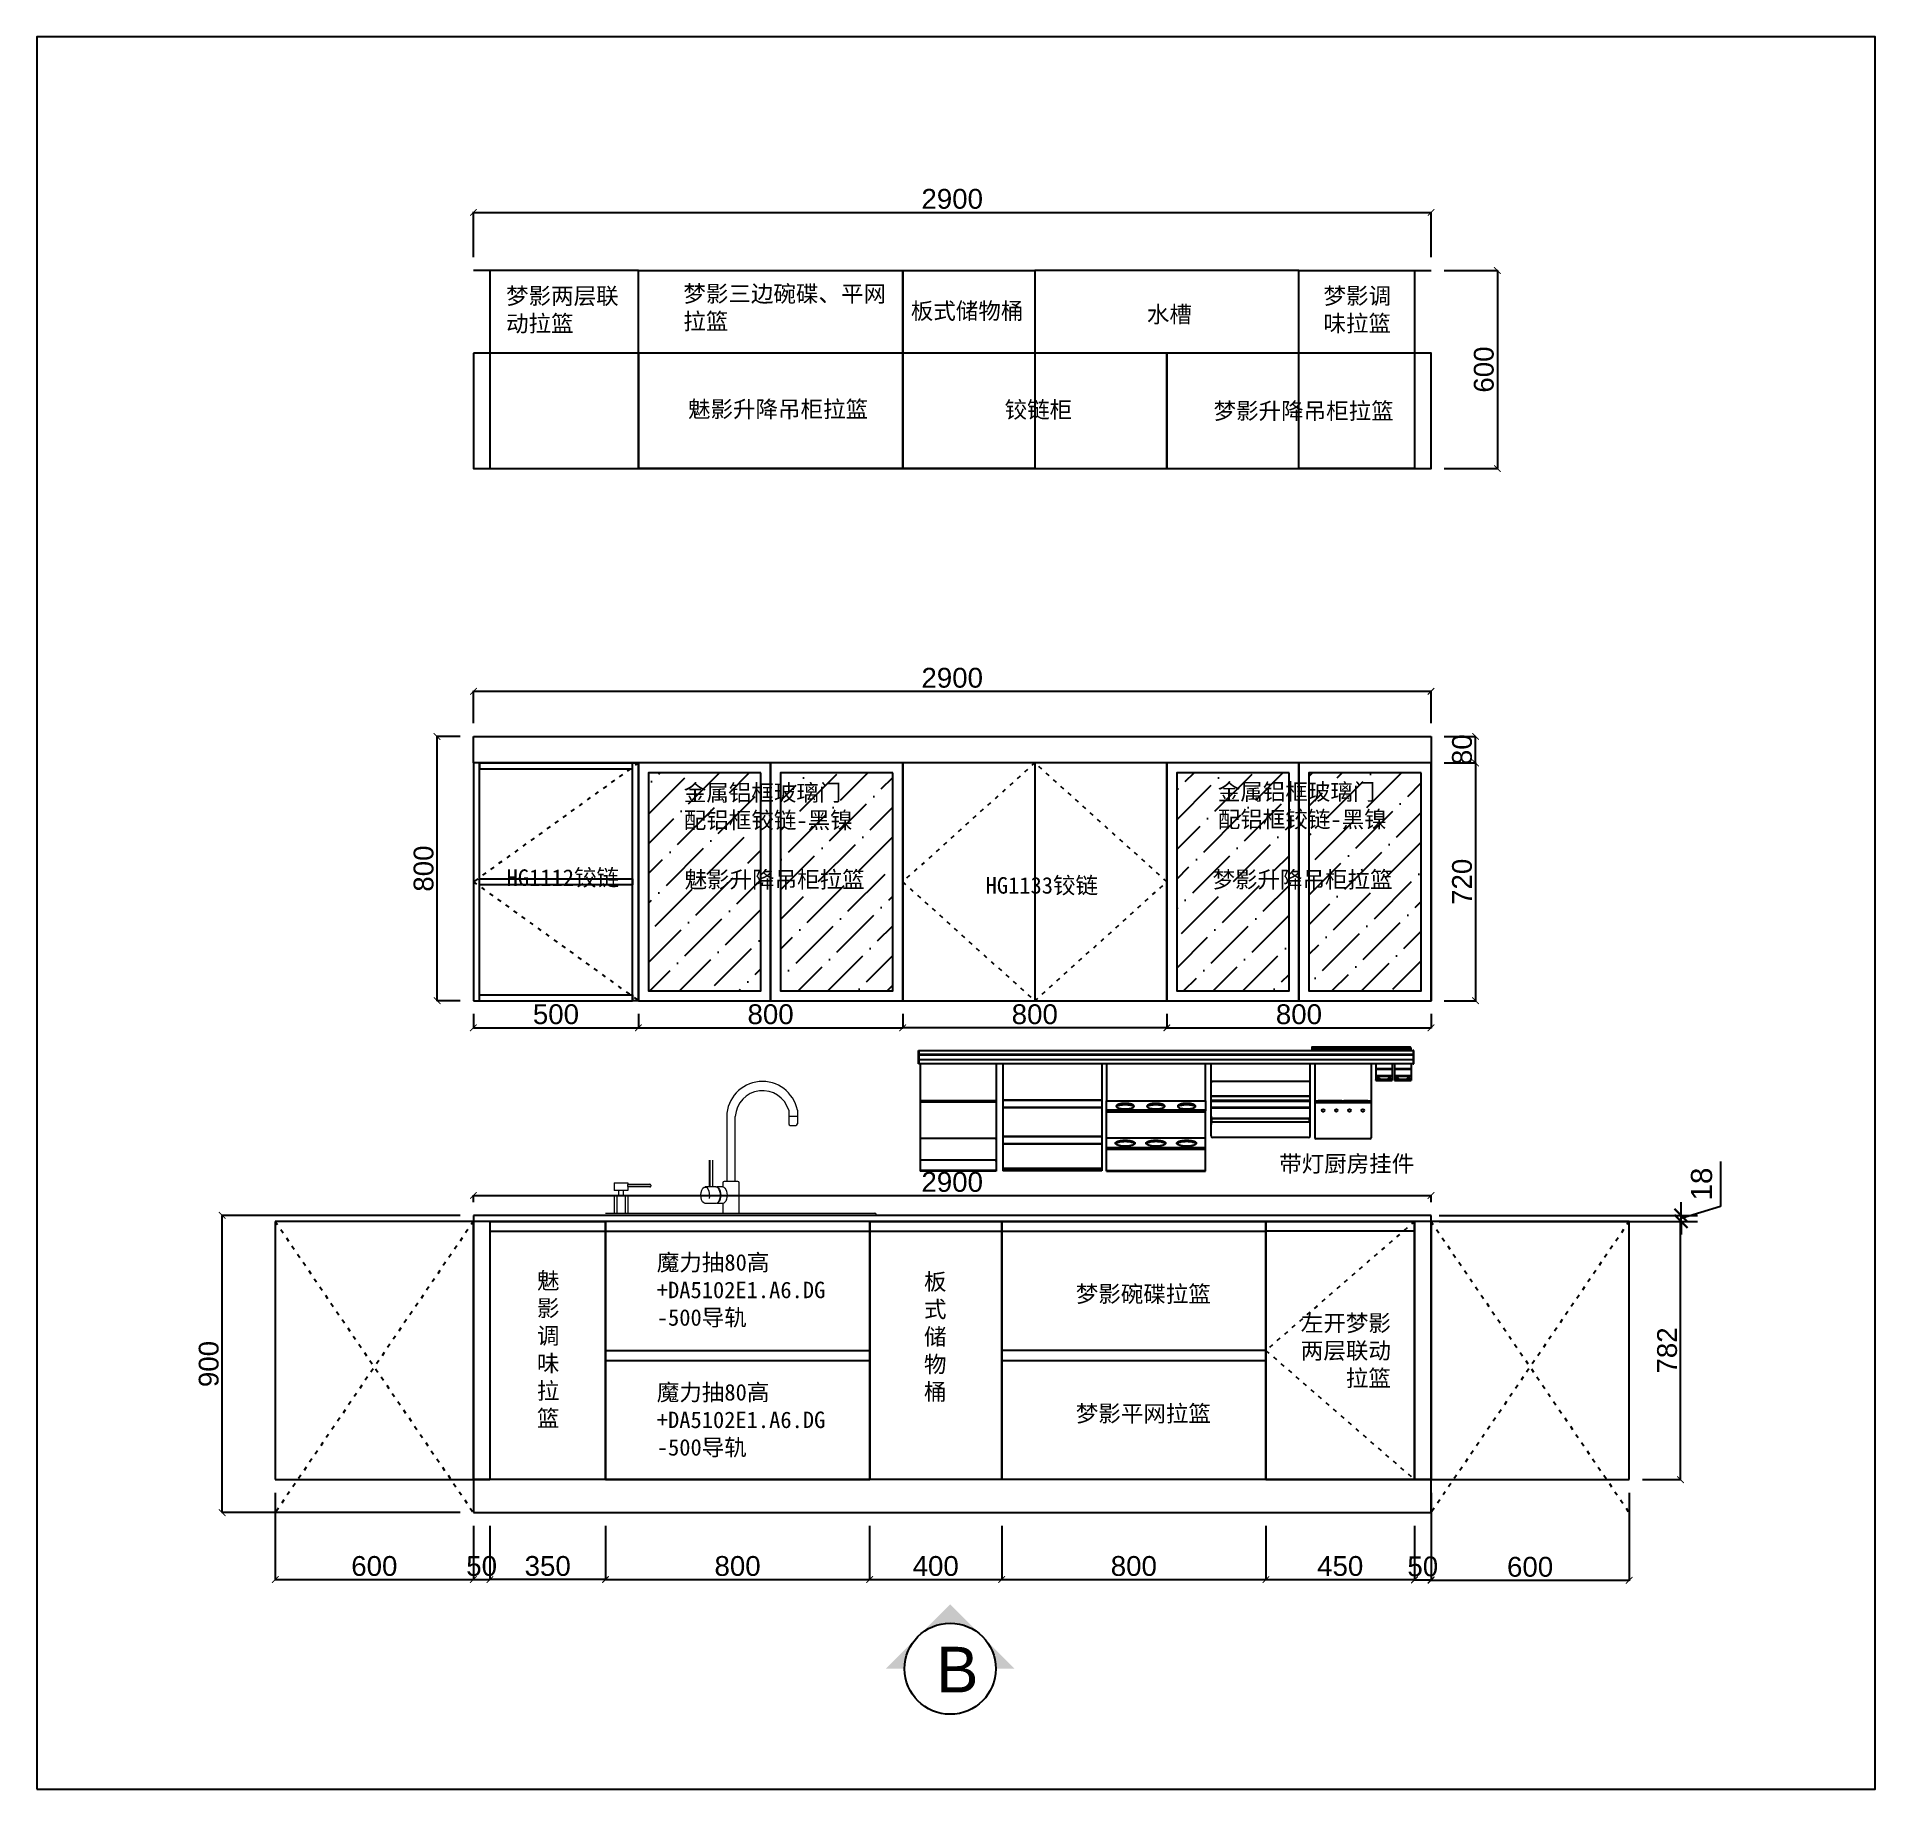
# Model space of a CAD drawing. Header units: millimetres. Extents: x 0 to 1097966, y -63096 to 223085.
# Drawn here: x 1078939 to 1084506, y 207450 to 212756 of the extents above; entities that cross this region are included whole.
import ezdxf

# ---------------------------------------------------------------- set-up
doc = ezdxf.new("R2010")
doc.units = ezdxf.units.MM
doc.linetypes.add('1800', pattern=[200000, 100000, 100000])
doc.linetypes.add('34', pattern=[30, 12, -18])
doc.layers.add('02___PRT_ALL_AXES', color=7, linetype='Continuous')
doc.styles.get("Standard").update_dxf_attribs({"font": 'arial.ttf'})
doc.dimstyles.new('板材标注', dxfattribs={"dimscale": 40, "dimtxt": 1.6, "dimasz": 1, "dimexe": 1.25, "dimexo": 0.625, "dimtad": 1, "dimdec": 0, "dimtxsty": 'Standard', "dimblk": 'ARCHTICK', "dimcen": 2.5, "dimdle": 2, "dimclrd": 5, "dimclre": 5, "dimadec": 0, "dimazin": 0, "dimtfac": 1, "dimtmove": 1, "dimatfit": 3, "dimldrblk": 'DOT', "dimfxl": 1, "dimarcsym": 0})
doc.dimstyles.new('橱柜侧', dxfattribs={"dimtxt": 60, "dimasz": 20, "dimexe": 1.25, "dimexo": 40, "dimgap": 10, "dimtad": 1, "dimdec": 0, "dimtxsty": 'Standard', "dimblk": 'ARCHTICK', "dimcen": 2.5, "dimclrd": 1, "dimclre": 1, "dimadec": 0, "dimazin": 0, "dimtfac": 1, "dimtmove": 0, "dimatfit": 3, "dimfxl": 1, "dimarcsym": 0})

msp = doc.modelspace()

# ---------------------------------------------------------------- texts
at = {"color": 251, "true_color": 0x636466, "char_height": 50, "attachment_point": 1}
for s, insert, width in [('{\\f宋体|b0|i0|c134|p2;梦影三边碗碟、平网拉篮}', (1080896.972, 212003.262), 616.91316), ('{\\f宋体|b0|i0|c134|p2;梦影两层联动拉篮}', (1080360.006, 211996.634), 390.21715), ('{\\f宋体|b0|i0|c134|p2;板式储物桶}', (1081585.629, 211951.334), 453.62034), ('{\\f宋体|b0|i0|c134|p2;梦影调味拉篮}', (1082835.493, 211996.888), 240.11648), ('{\\f宋体|b0|i0|c134|p2;水槽}', (1082300.648, 211940.789), 280.05151)]:
    msp.add_mtext(s, dxfattribs=dict(at, insert=insert, width=width))
at = {"color": 1, "char_height": 50, "width": 613.45914, "attachment_point": 3}
for s, insert in [('{\\f宋体|b0|i0|c134|p2;魅影升降吊柜拉篮}', (1081456.574, 211653.844)), ('{\\f宋体|b0|i0|c134|p2;铰链柜}', (1082074.48, 211652.124)), ('{\\f宋体|b0|i0|c134|p2;梦影升降吊柜拉篮}', (1083048.283, 211648.516))]:
    msp.add_mtext(s, dxfattribs=dict(at, insert=insert))
at = {"color": 21, "char_height": 50, "width": 702.51068, "attachment_point": 1}
for insert in [(1080898.318, 210492.627), (1082515.422, 210495.274)]:
    msp.add_mtext('{\\fSimSun|b0|i0|c134|p2;金属铝框玻璃门\\P配铝框铰链-黑镍}', dxfattribs=dict(at, insert=insert))
at = {"char_height": 50, "attachment_point": 3}
for s, insert, width in [('{\\f宋体|b0|i0|c134|p2;HG1112铰链}', (1080702.199, 210235.398), 613.45914), ('{\\f宋体|b0|i0|c134|p2;魅影升降吊柜拉篮}', (1081446.236, 210229.606), 613.45914), ('{\\f宋体|b0|i0|c134|p2;梦影升降吊柜拉篮}', (1083044.813, 210229.606), 613.45914), ('{\\f宋体|b0|i0|c134|p2;HG1133铰链}', (1082152.724, 210211.921), 613.45914), ('{\\f宋体|b0|i0|c134|p2;带灯厨房挂件}', (1083110.247, 209369.157), 613.45914), ('{\\f宋体|b0|i0|c134|p2;魅影调味拉篮}', (1080521.749, 209015.056), 90.40538), ('{\\f宋体|b0|i0|c134|p2;板式储物桶}', (1081693.815, 209012.019), 90.40538), ('{\\f宋体|b0|i0|c134|p2;梦影碗碟拉篮}', (1082494.532, 208974.901), 613.45914), ('{\\f宋体|b0|i0|c134|p2;梦影平网拉篮}', (1082494.532, 208612.885), 613.45914)]:
    msp.add_mtext(s, dxfattribs=dict(at, insert=insert, width=width))
at = {"color": 7, "insert": (1081662.192, 207881.538), "char_height": 138.021, "attachment_point": 1}
msp.add_mtext('B', dxfattribs=at)

# ---------------------------------------------------------------- blocks, each defined once
blk = doc.blocks.new('_ArchTick')
at = {"color": 0, "linetype": 'ByBlock', "const_width": 0.15}
blk.add_lwpolyline([(-0.5, -0.5), (0.5, 0.5)], dxfattribs=at)
blk = doc.blocks.new('*D182')
at = {"color": 1, "lineweight": -2, "transparency": 16777216}
for p, q in [((1080311.1, 208247.7), (1080311.1, 208084)), ((1080661.1, 208247.7), (1080661.1, 208084)), ((1080661.1, 208085.2), (1080311.1, 208085.2))]:
    blk.add_line(p, q, dxfattribs=at)
at = {"layer": 'Defpoints', "color": 0, "linetype": '1800', "lineweight": -2, "transparency": 16777216}
for p in [(1080311.1, 208287.7), (1080661.1, 208287.7), (1080311.1, 208085.2)]:
    blk.add_point(p, dxfattribs=at)
at = {"color": 1, "linetype": '1800', "lineweight": -2, "transparency": 16777216, "xscale": 20, "yscale": 20, "zscale": 20, "rotation": 180}
blk.add_blockref('_ArchTick', (1080311.1, 208085.2), dxfattribs=at)
at = {"color": 1, "linetype": '1800', "lineweight": -2, "transparency": 16777216, "xscale": 20, "yscale": 20, "zscale": 20}
blk.add_blockref('_ArchTick', (1080661.1, 208085.2), dxfattribs=at)
at = {"color": 0, "linetype": '1800', "transparency": 16777216, "insert": (1080486.1, 208125.9), "char_height": 60, "attachment_point": 5}
blk.add_mtext('350', dxfattribs=at)
blk = doc.blocks.new('*D183')
at = {"color": 1, "lineweight": -2, "transparency": 16777216}
for p, q in [((1080661.1, 208247.7), (1080661.1, 208084)), ((1081461.1, 208247.7), (1081461.1, 208084)), ((1080661.1, 208085.2), (1081461.1, 208085.2))]:
    blk.add_line(p, q, dxfattribs=at)
at = {"layer": 'Defpoints', "color": 0, "linetype": '1800', "lineweight": -2, "transparency": 16777216}
for p in [(1080661.1, 208287.7), (1081461.1, 208287.7), (1081461.1, 208085.2)]:
    blk.add_point(p, dxfattribs=at)
at = {"color": 1, "linetype": '1800', "lineweight": -2, "transparency": 16777216, "xscale": 20, "yscale": 20, "zscale": 20, "rotation": 180}
blk.add_blockref('_ArchTick', (1080661.1, 208085.2), dxfattribs=at)
at = {"color": 1, "linetype": '1800', "lineweight": -2, "transparency": 16777216, "xscale": 20, "yscale": 20, "zscale": 20}
blk.add_blockref('_ArchTick', (1081461.1, 208085.2), dxfattribs=at)
at = {"color": 0, "linetype": '1800', "transparency": 16777216, "insert": (1081061.1, 208125.8), "char_height": 60, "attachment_point": 5}
blk.add_mtext('800', dxfattribs=at)
blk = doc.blocks.new('*D184')
at = {"color": 1, "lineweight": -2, "transparency": 16777216}
for p, q in [((1081461.1, 208247.7), (1081461.1, 208084)), ((1081861.1, 208247.7), (1081861.1, 208084)), ((1081461.1, 208085.2), (1081861.1, 208085.2))]:
    blk.add_line(p, q, dxfattribs=at)
at = {"layer": 'Defpoints', "color": 0, "linetype": '1800', "lineweight": -2, "transparency": 16777216}
for p in [(1081461.1, 208287.7), (1081861.1, 208287.7), (1081861.1, 208085.2)]:
    blk.add_point(p, dxfattribs=at)
at = {"color": 1, "linetype": '1800', "lineweight": -2, "transparency": 16777216, "xscale": 20, "yscale": 20, "zscale": 20, "rotation": 180}
blk.add_blockref('_ArchTick', (1081461.1, 208085.2), dxfattribs=at)
at = {"color": 1, "linetype": '1800', "lineweight": -2, "transparency": 16777216, "xscale": 20, "yscale": 20, "zscale": 20}
blk.add_blockref('_ArchTick', (1081861.1, 208085.2), dxfattribs=at)
at = {"color": 0, "linetype": '1800', "transparency": 16777216, "insert": (1081661.1, 208125.8), "char_height": 60, "attachment_point": 5}
blk.add_mtext('400', dxfattribs=at)
blk = doc.blocks.new('*D185')
at = {"color": 1, "lineweight": -2, "transparency": 16777216}
for p, q in [((1081861.1, 208247.7), (1081861.1, 208084)), ((1082661.1, 208247.7), (1082661.1, 208084)), ((1081861.1, 208085.2), (1082661.1, 208085.2))]:
    blk.add_line(p, q, dxfattribs=at)
at = {"layer": 'Defpoints', "color": 0, "linetype": '1800', "lineweight": -2, "transparency": 16777216}
for p in [(1081861.1, 208287.7), (1082661.1, 208287.7), (1082661.1, 208085.2)]:
    blk.add_point(p, dxfattribs=at)
at = {"color": 1, "linetype": '1800', "lineweight": -2, "transparency": 16777216, "xscale": 20, "yscale": 20, "zscale": 20, "rotation": 180}
blk.add_blockref('_ArchTick', (1081861.1, 208085.2), dxfattribs=at)
at = {"color": 1, "linetype": '1800', "lineweight": -2, "transparency": 16777216, "xscale": 20, "yscale": 20, "zscale": 20}
blk.add_blockref('_ArchTick', (1082661.1, 208085.2), dxfattribs=at)
at = {"color": 0, "linetype": '1800', "transparency": 16777216, "insert": (1082261.1, 208125.8), "char_height": 60, "attachment_point": 5}
blk.add_mtext('800', dxfattribs=at)
blk = doc.blocks.new('*D186')
at = {"color": 1, "lineweight": -2, "transparency": 16777216}
for p, q in [((1082661.1, 208247.7), (1082661.1, 208084)), ((1083111.1, 208247.7), (1083111.1, 208084)), ((1082661.1, 208085.2), (1083111.1, 208085.2))]:
    blk.add_line(p, q, dxfattribs=at)
at = {"layer": 'Defpoints', "color": 0, "linetype": '1800', "lineweight": -2, "transparency": 16777216}
for p in [(1082661.1, 208287.7), (1083111.1, 208287.7), (1083111.1, 208085.2)]:
    blk.add_point(p, dxfattribs=at)
at = {"color": 1, "linetype": '1800', "lineweight": -2, "transparency": 16777216, "xscale": 20, "yscale": 20, "zscale": 20, "rotation": 180}
blk.add_blockref('_ArchTick', (1082661.1, 208085.2), dxfattribs=at)
at = {"color": 1, "linetype": '1800', "lineweight": -2, "transparency": 16777216, "xscale": 20, "yscale": 20, "zscale": 20}
blk.add_blockref('_ArchTick', (1083111.1, 208085.2), dxfattribs=at)
at = {"color": 0, "linetype": '1800', "transparency": 16777216, "insert": (1082886.1, 208125.8), "char_height": 60, "attachment_point": 5}
blk.add_mtext('450', dxfattribs=at)
blk = doc.blocks.new('*D204')
at = {"color": 1, "lineweight": -2, "transparency": 16777216}
for p, q in [((1079661.1, 208347.7), (1079661.1, 208084)), ((1080261.1, 208247.7), (1080261.1, 208084)), ((1079661.1, 208085.2), (1080261.1, 208085.2))]:
    blk.add_line(p, q, dxfattribs=at)
at = {"layer": 'Defpoints', "color": 0, "linetype": '1800', "lineweight": -2, "transparency": 16777216}
for p in [(1079661.1, 208387.7), (1080261.1, 208287.7), (1080261.1, 208085.2)]:
    blk.add_point(p, dxfattribs=at)
at = {"color": 1, "linetype": '1800', "lineweight": -2, "transparency": 16777216, "xscale": 20, "yscale": 20, "zscale": 20, "rotation": 180}
blk.add_blockref('_ArchTick', (1079661.1, 208085.2), dxfattribs=at)
at = {"color": 1, "linetype": '1800', "lineweight": -2, "transparency": 16777216, "xscale": 20, "yscale": 20, "zscale": 20}
blk.add_blockref('_ArchTick', (1080261.1, 208085.2), dxfattribs=at)
at = {"color": 0, "linetype": '1800', "transparency": 16777216, "insert": (1079961.1, 208125.8), "char_height": 60, "attachment_point": 5}
blk.add_mtext('600', dxfattribs=at)
blk = doc.blocks.new('*D205')
at = {"color": 1, "lineweight": -2, "transparency": 16777216}
for p, q in [((1080261.1, 208247.7), (1080261.1, 208084)), ((1080311.1, 208247.7), (1080311.1, 208084)), ((1080261.1, 208085.2), (1080311.1, 208085.2))]:
    blk.add_line(p, q, dxfattribs=at)
at = {"layer": 'Defpoints', "color": 0, "linetype": '1800', "lineweight": -2, "transparency": 16777216}
for p in [(1080261.1, 208287.7), (1080311.1, 208287.7), (1080311.1, 208085.2)]:
    blk.add_point(p, dxfattribs=at)
at = {"color": 1, "linetype": '1800', "lineweight": -2, "transparency": 16777216, "xscale": 20, "yscale": 20, "zscale": 20, "rotation": 180}
blk.add_blockref('_ArchTick', (1080261.1, 208085.2), dxfattribs=at)
at = {"color": 1, "linetype": '1800', "lineweight": -2, "transparency": 16777216, "xscale": 20, "yscale": 20, "zscale": 20}
blk.add_blockref('_ArchTick', (1080311.1, 208085.2), dxfattribs=at)
at = {"color": 0, "linetype": '1800', "transparency": 16777216, "insert": (1080286.1, 208125.8), "char_height": 60, "attachment_point": 5}
blk.add_mtext('50', dxfattribs=at)
blk = doc.blocks.new('*D206')
at = {"color": 1, "lineweight": -2, "transparency": 16777216}
for p, q in [((1083111.1, 208247.7), (1083111.1, 208082.7)), ((1083161.1, 208247.7), (1083161.1, 208082.7)), ((1083111.1, 208084), (1083161.1, 208084))]:
    blk.add_line(p, q, dxfattribs=at)
at = {"layer": 'Defpoints', "color": 0, "linetype": '1800', "lineweight": -2, "transparency": 16777216}
for p in [(1083111.1, 208287.7), (1083161.1, 208287.7), (1083161.1, 208084)]:
    blk.add_point(p, dxfattribs=at)
at = {"color": 1, "linetype": '1800', "lineweight": -2, "transparency": 16777216, "xscale": 20, "yscale": 20, "zscale": 20, "rotation": 180}
blk.add_blockref('_ArchTick', (1083111.1, 208084), dxfattribs=at)
at = {"color": 1, "linetype": '1800', "lineweight": -2, "transparency": 16777216, "xscale": 20, "yscale": 20, "zscale": 20}
blk.add_blockref('_ArchTick', (1083161.1, 208084), dxfattribs=at)
at = {"color": 0, "linetype": '1800', "transparency": 16777216, "insert": (1083136.1, 208124.6), "char_height": 60, "attachment_point": 5}
blk.add_mtext('50', dxfattribs=at)
blk = doc.blocks.new('*D207')
at = {"color": 1, "lineweight": -2, "transparency": 16777216}
for p, q in [((1083161.1, 208347.7), (1083161.1, 208081.5)), ((1083761.1, 208347.7), (1083761.1, 208081.5)), ((1083761.1, 208082.7), (1083161.1, 208082.7))]:
    blk.add_line(p, q, dxfattribs=at)
at = {"layer": 'Defpoints', "color": 0, "linetype": '1800', "lineweight": -2, "transparency": 16777216}
for p in [(1083161.1, 208387.7), (1083761.1, 208387.7), (1083161.1, 208082.7)]:
    blk.add_point(p, dxfattribs=at)
at = {"color": 1, "linetype": '1800', "lineweight": -2, "transparency": 16777216, "xscale": 20, "yscale": 20, "zscale": 20, "rotation": 180}
blk.add_blockref('_ArchTick', (1083161.1, 208082.7), dxfattribs=at)
at = {"color": 1, "linetype": '1800', "lineweight": -2, "transparency": 16777216, "xscale": 20, "yscale": 20, "zscale": 20}
blk.add_blockref('_ArchTick', (1083761.1, 208082.7), dxfattribs=at)
at = {"color": 0, "linetype": '1800', "transparency": 16777216, "insert": (1083461.1, 208123.3), "char_height": 60, "attachment_point": 5}
blk.add_mtext('600', dxfattribs=at)
blk = doc.blocks.new('*D208')
at = {"color": 1, "lineweight": -2, "transparency": 16777216}
for p, q in [((1083801.1, 209169.7), (1083918.1, 209169.7)), ((1083916.8, 208387.7), (1083916.8, 209169.7)), ((1083801.1, 208387.7), (1083918.1, 208387.7))]:
    blk.add_line(p, q, dxfattribs=at)
at = {"layer": 'Defpoints', "color": 0, "linetype": '1800', "lineweight": -2, "transparency": 16777216}
for p in [(1083761.1, 209169.7), (1083916.8, 209169.7), (1083761.1, 208387.7)]:
    blk.add_point(p, dxfattribs=at)
at = {"color": 1, "linetype": '1800', "lineweight": -2, "transparency": 16777216, "xscale": 20, "yscale": 20, "zscale": 20}
for p, rotation in [((1083916.8, 209169.7), 90), ((1083916.8, 208387.7), 270)]:
    blk.add_blockref('_ArchTick', p, dxfattribs=dict(at, rotation=rotation))
at = {"color": 0, "linetype": '1800', "transparency": 16777216, "insert": (1083876.2, 208778.7), "char_height": 60, "attachment_point": 5, "rotation": 90}
blk.add_mtext('782', dxfattribs=at)
blk = doc.blocks.new('*D209')
at = {"color": 5, "lineweight": -2, "transparency": 16777216}
for p, q in [((1084038.2, 209350.5), (1084038.2, 209214.7)), ((1083918.1, 209187.7), (1083918.1, 209227.7)), ((1083186.1, 209187.7), (1083968.1, 209187.7)), ((1083186.1, 209169.7), (1083968.1, 209169.7)), ((1084038.2, 209214.7), (1083918.1, 209178.7)), ((1083918.1, 209169.7), (1083918.1, 209187.7)), ((1083918.1, 209169.7), (1083918.1, 209129.7))]:
    blk.add_line(p, q, dxfattribs=at)
at = {"layer": 'Defpoints', "color": 0, "linetype": '1800', "lineweight": -2, "transparency": 16777216}
for p in [(1083161.1, 209187.7), (1083161.1, 209169.7), (1083918.1, 209187.7)]:
    blk.add_point(p, dxfattribs=at)
at = {"color": 5, "linetype": '1800', "lineweight": -2, "transparency": 16777216, "xscale": 40, "yscale": 40, "zscale": 40}
for p, rotation in [((1083918.1, 209187.7), 270), ((1083918.1, 209169.7), 90)]:
    blk.add_blockref('_ArchTick', p, dxfattribs=dict(at, rotation=rotation))
at = {"color": 0, "linetype": '1800', "transparency": 16777216, "insert": (1083980.6, 209282.6), "char_height": 64, "attachment_point": 5, "rotation": 90}
blk.add_mtext('18', dxfattribs=at)
blk = doc.blocks.new('_Dot')
at = {"color": 0, "linetype": 'ByBlock', "lineweight": -2}
blk.add_line((-0.5, 0), (-1, 0), dxfattribs=at)
at = {"color": 0, "linetype": 'ByBlock', "const_width": 0.5}
blk.add_lwpolyline([(-0.25, 0, 1), (0.25, 0, 1)], format="xyb", close=True, dxfattribs=at)
blk = doc.blocks.new('*D210')
at = {"color": 1, "lineweight": -2, "transparency": 16777216}
for p, q in [((1080261.1, 209797.7), (1080261.1, 209754.5)), ((1080761.1, 209797.7), (1080761.1, 209754.5)), ((1080261.1, 209755.7), (1080761.1, 209755.7))]:
    blk.add_line(p, q, dxfattribs=at)
at = {"layer": 'Defpoints', "color": 0, "linetype": '1800', "lineweight": -2, "transparency": 16777216}
for p in [(1080261.1, 209837.7), (1080761.1, 209837.7), (1080761.1, 209755.7)]:
    blk.add_point(p, dxfattribs=at)
at = {"color": 1, "linetype": '1800', "lineweight": -2, "transparency": 16777216, "xscale": 20, "yscale": 20, "zscale": 20, "rotation": 180}
blk.add_blockref('_ArchTick', (1080261.1, 209755.7), dxfattribs=at)
at = {"color": 1, "linetype": '1800', "lineweight": -2, "transparency": 16777216, "xscale": 20, "yscale": 20, "zscale": 20}
blk.add_blockref('_ArchTick', (1080761.1, 209755.7), dxfattribs=at)
at = {"color": 0, "linetype": '1800', "transparency": 16777216, "insert": (1080511.1, 209796.4), "char_height": 60, "attachment_point": 5}
blk.add_mtext('500', dxfattribs=at)
blk = doc.blocks.new('*D211')
at = {"color": 1, "lineweight": -2, "transparency": 16777216}
for p, q in [((1080761.1, 209797.7), (1080761.1, 209754.5)), ((1081561.1, 209797.7), (1081561.1, 209754.5)), ((1080761.1, 209755.7), (1081561.1, 209755.7))]:
    blk.add_line(p, q, dxfattribs=at)
at = {"layer": 'Defpoints', "color": 0, "linetype": '1800', "lineweight": -2, "transparency": 16777216}
for p in [(1080761.1, 209837.7), (1081561.1, 209837.7), (1081561.1, 209755.7)]:
    blk.add_point(p, dxfattribs=at)
at = {"color": 1, "linetype": '1800', "lineweight": -2, "transparency": 16777216, "xscale": 20, "yscale": 20, "zscale": 20, "rotation": 180}
blk.add_blockref('_ArchTick', (1080761.1, 209755.7), dxfattribs=at)
at = {"color": 1, "linetype": '1800', "lineweight": -2, "transparency": 16777216, "xscale": 20, "yscale": 20, "zscale": 20}
blk.add_blockref('_ArchTick', (1081561.1, 209755.7), dxfattribs=at)
at = {"color": 0, "linetype": '1800', "transparency": 16777216, "insert": (1081161.1, 209796.4), "char_height": 60, "attachment_point": 5}
blk.add_mtext('800', dxfattribs=at)
blk = doc.blocks.new('*D212')
at = {"color": 1, "lineweight": -2, "transparency": 16777216}
for p, q in [((1081561.1, 209797.7), (1081561.1, 209754.5)), ((1082361.1, 209797.7), (1082361.1, 209754.5)), ((1082361.1, 209755.7), (1081561.1, 209755.7))]:
    blk.add_line(p, q, dxfattribs=at)
at = {"layer": 'Defpoints', "color": 0, "linetype": '1800', "lineweight": -2, "transparency": 16777216}
for p in [(1081561.1, 209837.7), (1082361.1, 209837.7), (1081561.1, 209755.7)]:
    blk.add_point(p, dxfattribs=at)
at = {"color": 1, "linetype": '1800', "lineweight": -2, "transparency": 16777216, "xscale": 20, "yscale": 20, "zscale": 20, "rotation": 180}
blk.add_blockref('_ArchTick', (1081561.1, 209755.7), dxfattribs=at)
at = {"color": 1, "linetype": '1800', "lineweight": -2, "transparency": 16777216, "xscale": 20, "yscale": 20, "zscale": 20}
blk.add_blockref('_ArchTick', (1082361.1, 209755.7), dxfattribs=at)
at = {"color": 0, "linetype": '1800', "transparency": 16777216, "insert": (1081961.1, 209796.4), "char_height": 60, "attachment_point": 5}
blk.add_mtext('800', dxfattribs=at)
blk = doc.blocks.new('*D213')
at = {"color": 1, "lineweight": -2, "transparency": 16777216}
for p, q in [((1082361.1, 209797.7), (1082361.1, 209754.5)), ((1083161.1, 209797.7), (1083161.1, 209754.5)), ((1082361.1, 209755.7), (1083161.1, 209755.7))]:
    blk.add_line(p, q, dxfattribs=at)
at = {"layer": 'Defpoints', "color": 0, "linetype": '1800', "lineweight": -2, "transparency": 16777216}
for p in [(1082361.1, 209837.7), (1083161.1, 209837.7), (1083161.1, 209755.7)]:
    blk.add_point(p, dxfattribs=at)
at = {"color": 1, "linetype": '1800', "lineweight": -2, "transparency": 16777216, "xscale": 20, "yscale": 20, "zscale": 20, "rotation": 180}
blk.add_blockref('_ArchTick', (1082361.1, 209755.7), dxfattribs=at)
at = {"color": 1, "linetype": '1800', "lineweight": -2, "transparency": 16777216, "xscale": 20, "yscale": 20, "zscale": 20}
blk.add_blockref('_ArchTick', (1083161.1, 209755.7), dxfattribs=at)
at = {"color": 0, "linetype": '1800', "transparency": 16777216, "insert": (1082761.1, 209796.4), "char_height": 60, "attachment_point": 5}
blk.add_mtext('800', dxfattribs=at)
blk = doc.blocks.new('*D214')
at = {"color": 1, "lineweight": -2, "transparency": 16777216}
for p, q in [((1083201.1, 210557.7), (1083297.1, 210557.7)), ((1083295.9, 210557.7), (1083295.9, 209837.7)), ((1083201.1, 209837.7), (1083297.1, 209837.7))]:
    blk.add_line(p, q, dxfattribs=at)
at = {"layer": 'Defpoints', "color": 0, "linetype": '1800', "lineweight": -2, "transparency": 16777216}
for p in [(1083161.1, 210557.7), (1083161.1, 209837.7), (1083295.9, 209837.7)]:
    blk.add_point(p, dxfattribs=at)
at = {"color": 1, "linetype": '1800', "lineweight": -2, "transparency": 16777216, "xscale": 20, "yscale": 20, "zscale": 20}
for p, rotation in [((1083295.9, 210557.7), 90), ((1083295.9, 209837.7), 270)]:
    blk.add_blockref('_ArchTick', p, dxfattribs=dict(at, rotation=rotation))
at = {"color": 0, "linetype": '1800', "transparency": 16777216, "insert": (1083255.2, 210197.7), "char_height": 60, "attachment_point": 5, "rotation": 90}
blk.add_mtext('720', dxfattribs=at)
blk = doc.blocks.new('*D215')
at = {"color": 1, "lineweight": -2, "transparency": 16777216}
for p, q in [((1083201.1, 210637.7), (1083297.1, 210637.7)), ((1083295.9, 210557.7), (1083295.9, 210637.7)), ((1083201.1, 210557.7), (1083297.1, 210557.7))]:
    blk.add_line(p, q, dxfattribs=at)
at = {"layer": 'Defpoints', "color": 0, "linetype": '1800', "lineweight": -2, "transparency": 16777216}
for p in [(1083161.1, 210637.7), (1083295.9, 210637.7), (1083161.1, 210557.7)]:
    blk.add_point(p, dxfattribs=at)
at = {"color": 1, "linetype": '1800', "lineweight": -2, "transparency": 16777216, "xscale": 20, "yscale": 20, "zscale": 20}
for p, rotation in [((1083295.9, 210637.7), 90), ((1083295.9, 210557.7), 270)]:
    blk.add_blockref('_ArchTick', p, dxfattribs=dict(at, rotation=rotation))
at = {"color": 0, "linetype": '1800', "transparency": 16777216, "insert": (1083255.2, 210597.7), "char_height": 60, "attachment_point": 5, "rotation": 90}
blk.add_mtext('80', dxfattribs=at)
blk = doc.blocks.new('*D216')
at = {"color": 1, "lineweight": -2, "transparency": 16777216}
for p, q in [((1080221.1, 210637.7), (1080149.9, 210637.7)), ((1080151.2, 209837.7), (1080151.2, 210637.7)), ((1080221.1, 209837.7), (1080149.9, 209837.7))]:
    blk.add_line(p, q, dxfattribs=at)
at = {"layer": 'Defpoints', "color": 0, "linetype": '1800', "lineweight": -2, "transparency": 16777216}
for p in [(1080151.2, 210637.7), (1080261.1, 210637.7), (1080261.1, 209837.7)]:
    blk.add_point(p, dxfattribs=at)
at = {"color": 1, "linetype": '1800', "lineweight": -2, "transparency": 16777216, "xscale": 20, "yscale": 20, "zscale": 20}
for p, rotation in [((1080151.2, 210637.7), 90), ((1080151.2, 209837.7), 270)]:
    blk.add_blockref('_ArchTick', p, dxfattribs=dict(at, rotation=rotation))
at = {"color": 0, "linetype": '1800', "transparency": 16777216, "insert": (1080110.5, 210237.7), "char_height": 60, "attachment_point": 5, "rotation": 90}
blk.add_mtext('800', dxfattribs=at)
blk = doc.blocks.new('*D217')
at = {"color": 1, "lineweight": -2, "transparency": 16777216}
for p, q in [((1080261.1, 210677.7), (1080261.1, 210775.7)), ((1080261.1, 210774.5), (1083161.1, 210774.5)), ((1083161.1, 210677.7), (1083161.1, 210775.7))]:
    blk.add_line(p, q, dxfattribs=at)
at = {"layer": 'Defpoints', "color": 0, "linetype": '1800', "lineweight": -2, "transparency": 16777216}
for p in [(1083161.1, 210774.5), (1080261.1, 210637.7), (1083161.1, 210637.7)]:
    blk.add_point(p, dxfattribs=at)
at = {"color": 1, "linetype": '1800', "lineweight": -2, "transparency": 16777216, "xscale": 20, "yscale": 20, "zscale": 20, "rotation": 180}
blk.add_blockref('_ArchTick', (1080261.1, 210774.5), dxfattribs=at)
at = {"color": 1, "linetype": '1800', "lineweight": -2, "transparency": 16777216, "xscale": 20, "yscale": 20, "zscale": 20}
blk.add_blockref('_ArchTick', (1083161.1, 210774.5), dxfattribs=at)
at = {"color": 0, "linetype": '1800', "transparency": 16777216, "insert": (1081711.1, 210815.1), "char_height": 60, "attachment_point": 5}
blk.add_mtext('2900', dxfattribs=at)
blk = doc.blocks.new('*D218')
at = {"color": 1, "lineweight": -2, "transparency": 16777216}
for p, q in [((1080261.1, 209227.7), (1080261.1, 209249.4)), ((1080261.1, 209248.1), (1083161.1, 209248.1)), ((1083161.1, 209227.7), (1083161.1, 209249.4))]:
    blk.add_line(p, q, dxfattribs=at)
at = {"layer": 'Defpoints', "color": 0, "linetype": '1800', "lineweight": -2, "transparency": 16777216}
for p in [(1083161.1, 209248.1), (1080261.1, 209187.7), (1083161.1, 209187.7)]:
    blk.add_point(p, dxfattribs=at)
at = {"color": 1, "linetype": '1800', "lineweight": -2, "transparency": 16777216, "xscale": 20, "yscale": 20, "zscale": 20, "rotation": 180}
blk.add_blockref('_ArchTick', (1080261.1, 209248.1), dxfattribs=at)
at = {"color": 1, "linetype": '1800', "lineweight": -2, "transparency": 16777216, "xscale": 20, "yscale": 20, "zscale": 20}
blk.add_blockref('_ArchTick', (1083161.1, 209248.1), dxfattribs=at)
at = {"color": 0, "linetype": '1800', "transparency": 16777216, "insert": (1081711.1, 209288.7), "char_height": 60, "attachment_point": 5}
blk.add_mtext('2900', dxfattribs=at)
blk = doc.blocks.new('*D219')
at = {"color": 1, "lineweight": -2, "transparency": 16777216}
for p, q in [((1080221.1, 209187.7), (1079499.1, 209187.7)), ((1079500.4, 208287.7), (1079500.4, 209187.7)), ((1080221.1, 208287.7), (1079499.1, 208287.7))]:
    blk.add_line(p, q, dxfattribs=at)
at = {"layer": 'Defpoints', "color": 0, "linetype": '1800', "lineweight": -2, "transparency": 16777216}
for p in [(1079500.4, 209187.7), (1080261.1, 209187.7), (1080261.1, 208287.7)]:
    blk.add_point(p, dxfattribs=at)
at = {"color": 1, "linetype": '1800', "lineweight": -2, "transparency": 16777216, "xscale": 20, "yscale": 20, "zscale": 20}
for p, rotation in [((1079500.4, 209187.7), 90), ((1079500.4, 208287.7), 270)]:
    blk.add_blockref('_ArchTick', p, dxfattribs=dict(at, rotation=rotation))
at = {"color": 0, "linetype": '1800', "transparency": 16777216, "insert": (1079459.8, 208737.7), "char_height": 60, "attachment_point": 5, "rotation": 90}
blk.add_mtext('900', dxfattribs=at)
blk = doc.blocks.new('*D240')
at = {"color": 1, "linetype": '1800', "lineweight": -2, "transparency": 16777216}
for p, q in [((1080261.1, 212088.7), (1080261.1, 212225.8)), ((1080261.1, 212224.5), (1083161.1, 212224.5)), ((1083161.1, 212088.7), (1083161.1, 212225.8))]:
    blk.add_line(p, q, dxfattribs=at)
at = {"layer": 'Defpoints', "color": 0, "linetype": '1800', "lineweight": -2, "transparency": 16777216}
for p in [(1083161.1, 212224.5), (1080261.1, 212048.7), (1083161.1, 212048.7)]:
    blk.add_point(p, dxfattribs=at)
at = {"color": 1, "linetype": '1800', "lineweight": -2, "transparency": 16777216, "xscale": 20, "yscale": 20, "zscale": 20, "rotation": 180}
blk.add_blockref('_ArchTick', (1080261.1, 212224.5), dxfattribs=at)
at = {"color": 1, "linetype": '1800', "lineweight": -2, "transparency": 16777216, "xscale": 20, "yscale": 20, "zscale": 20}
blk.add_blockref('_ArchTick', (1083161.1, 212224.5), dxfattribs=at)
at = {"color": 0, "linetype": '1800', "lineweight": -2, "transparency": 16777216, "insert": (1081711.1, 212265.2), "char_height": 60, "attachment_point": 5}
blk.add_mtext('2900', dxfattribs=at)
blk = doc.blocks.new('*D241')
at = {"color": 1, "linetype": '1800', "lineweight": -2, "transparency": 16777216}
for p, q in [((1083201.1, 212048.7), (1083363.1, 212048.7)), ((1083361.9, 212048.7), (1083361.9, 211448.7)), ((1083201.1, 211448.7), (1083363.1, 211448.7))]:
    blk.add_line(p, q, dxfattribs=at)
at = {"layer": 'Defpoints', "color": 0, "linetype": '1800', "lineweight": -2, "transparency": 16777216}
for p in [(1083161.1, 212048.7), (1083161.1, 211448.7), (1083361.9, 211448.7)]:
    blk.add_point(p, dxfattribs=at)
at = {"color": 1, "linetype": '1800', "lineweight": -2, "transparency": 16777216, "xscale": 20, "yscale": 20, "zscale": 20}
for p, rotation in [((1083361.9, 212048.7), 90), ((1083361.9, 211448.7), 270)]:
    blk.add_blockref('_ArchTick', p, dxfattribs=dict(at, rotation=rotation))
at = {"color": 0, "linetype": '1800', "lineweight": -2, "transparency": 16777216, "insert": (1083321.2, 211748.7), "char_height": 60, "attachment_point": 5, "rotation": 90}
blk.add_mtext('600', dxfattribs=at)

# ---------------------------------------------------------------- dimensions: what is measured, and where the dimension line sits
at = {"linetype": '1800', "lineweight": -2}
dim = msp.add_linear_dim(base=(1083161.133, 212224.544), p1=(1080261.133, 212048.725), p2=(1083161.133, 212048.725), dimstyle='橱柜侧', dxfattribs=at)
dim.commit()
dim.dimension.update_dxf_attribs({"geometry": '*D240', "text_midpoint": (1081711.133, 212265.178)})
dim = msp.add_linear_dim(base=(1083361.862, 211448.725), p1=(1083161.133, 212048.725), p2=(1083161.133, 211448.725), angle=90, dimstyle='橱柜侧', dxfattribs=at)
dim.commit()
dim.dimension.update_dxf_attribs({"geometry": '*D241', "text_midpoint": (1083321.227, 211748.725)})
for base, p1, p2, picture, middle in [((1083161.133, 210774.48), (1080261.133, 210637.694), (1083161.133, 210637.694), '*D217', (1081711.133, 210815.114)), ((1080761.133, 209755.746), (1080261.133, 209837.694), (1080761.133, 209837.694), '*D210', (1080511.133, 209796.38)), ((1081561.133, 209755.746), (1080761.133, 209837.694), (1081561.133, 209837.694), '*D211', (1081161.133, 209796.38)), ((1081561.133, 209755.746), (1082361.133, 209837.694), (1081561.133, 209837.694), '*D212', (1081961.133, 209796.38)), ((1083161.133, 209755.746), (1082361.133, 209837.694), (1083161.133, 209837.694), '*D213', (1082761.133, 209796.38)), ((1083161.133, 209248.114), (1080261.133, 209187.694), (1083161.133, 209187.694), '*D218', (1081711.133, 209288.748)), ((1080261.133, 208085.201), (1079661.133, 208387.694), (1080261.133, 208287.694), '*D204', (1079961.133, 208125.836)), ((1083161.133, 208082.701), (1083761.133, 208387.694), (1083161.133, 208387.694), '*D207', (1083461.133, 208123.336)), ((1080311.133, 208085.201), (1080661.133, 208287.694), (1080311.133, 208287.694), '*D182', (1080486.133, 208125.856)), ((1081461.133, 208085.201), (1080661.133, 208287.694), (1081461.133, 208287.694), '*D183', (1081061.133, 208125.836)), ((1081861.133, 208085.201), (1081461.133, 208287.694), (1081861.133, 208287.694), '*D184', (1081661.133, 208125.836)), ((1082661.133, 208085.201), (1081861.133, 208287.694), (1082661.133, 208287.694), '*D185', (1082261.133, 208125.836)), ((1083111.133, 208085.201), (1082661.133, 208287.694), (1083111.133, 208287.694), '*D186', (1082886.133, 208125.836))]:
    dim = msp.add_linear_dim(base=base, p1=p1, p2=p2, dimstyle='橱柜侧')
    dim.commit()
    dim.dimension.update_dxf_attribs({"geometry": picture, "text_midpoint": middle})
for base, p1, p2, dimstyle, picture, middle in [((1080151.178, 210637.694), (1080261.133, 209837.694), (1080261.133, 210637.694), '橱柜侧', '*D216', (1080110.544, 210237.694)), ((1083295.868, 209837.694), (1083161.133, 210557.694), (1083161.133, 209837.694), '橱柜侧', '*D214', (1083255.233, 210197.694)), ((1083918.07, 209187.694), (1083161.133, 209169.694), (1083161.133, 209187.694), '板材标注', '*D209', (1083980.57, 209239.747)), ((1079500.395, 209187.694), (1080261.133, 208287.694), (1080261.133, 209187.694), '橱柜侧', '*D219', (1079459.76, 208737.694)), ((1083916.82, 209169.694), (1083761.133, 208387.694), (1083761.133, 209169.694), '橱柜侧', '*D208', (1083876.185, 208778.694))]:
    dim = msp.add_linear_dim(base=base, p1=p1, p2=p2, angle=90, dimstyle=dimstyle)
    dim.commit()
    dim.dimension.update_dxf_attribs({"geometry": picture, "text_midpoint": middle})
dim = msp.add_linear_dim(base=(1083295.868, 210637.694), p1=(1083161.133, 210557.694), p2=(1083161.133, 210637.694), angle=90, dimstyle='橱柜侧')
dim.commit()
dim.dimension.update_dxf_attribs({"geometry": '*D215', "text_midpoint": (1083295.868, 210597.694), "dimtype": 160})
for base, p1, p2, picture, middle in [((1080311.133, 208085.201), (1080261.133, 208287.694), (1080311.133, 208287.694), '*D205', (1080286.133, 208085.201)), ((1083161.133, 208083.951), (1083111.133, 208287.694), (1083161.133, 208287.694), '*D206', (1083136.133, 208083.951))]:
    dim = msp.add_linear_dim(base=base, p1=p1, p2=p2, dimstyle='橱柜侧')
    dim.commit()
    dim.dimension.update_dxf_attribs({"geometry": picture, "text_midpoint": middle, "dimtype": 160})

# ---------------------------------------------------------------- hatches: boundary and pattern name
h = msp.add_hatch()
h.set_pattern_fill('ANSI36', color=256, scale=20)
h.set_pattern_definition([(45, (-21750.55, -12343.9), (33.6759605, 123.4785217), [158.75, -31.75, 0, -31.75])])
h.paths.add_polyline_path([(1080791.133, 210527.694), (1080791.133, 209867.694), (1081131.133, 209867.694), (1081131.133, 210527.694)])
h.paths.add_polyline_path([(1081191.133, 210527.694), (1081191.133, 209867.694), (1081531.133, 209867.694), (1081531.133, 210527.694)])
h.paths.add_polyline_path([(1082391.133, 210527.694), (1082391.133, 209867.694), (1082731.133, 209867.694), (1082731.133, 210527.694)])
h.paths.add_polyline_path([(1082791.133, 210527.694), (1082791.133, 209867.694), (1083131.133, 209867.694), (1083131.133, 210527.694)])
h = msp.add_hatch(color=7)
h.paths.add_polyline_path([(1081704.97, 208010.421), (1081607.374, 207912.826, -0.41421356), (1081802.566, 207912.826)])
h.paths.add_polyline_path([(1081607.374, 207912.826), (1081509.779, 207815.23), (1081566.949, 207815.23, -0.19891237)])
h.paths.add_polyline_path([(1081802.566, 207912.826, -0.19891237), (1081842.991, 207815.23), (1081900.161, 207815.23)])

# ---------------------------------------------------------------- linework, layer by layer
for p, q in [((1080311.133, 212048.725), (1080261.133, 212048.725)), ((1083111.133, 212048.725), (1083161.133, 212048.725)), ((1080261.133, 210557.694), (1080261.133, 210637.694)), ((1080261.133, 210637.694), (1083161.133, 210637.694)), ((1083161.133, 210637.694), (1083161.133, 210557.694)), ((1080261.133, 210557.694), (1080261.133, 209837.694)), ((1080279.133, 210557.694), (1080261.133, 210557.694)), ((1080261.133, 210557.694), (1080261.133, 209837.694)), ((1083161.133, 210557.694), (1080261.133, 210557.694)), ((1080279.133, 210557.694), (1080743.133, 210557.694)), ((1080743.133, 210557.694), (1080761.133, 210557.694)), ((1080761.133, 210557.694), (1080761.133, 209837.694)), ((1080761.133, 209837.694), (1080761.133, 210557.694)), ((1081561.133, 210557.694), (1080761.133, 210557.694)), ((1080761.133, 210557.694), (1080761.133, 209837.694)), ((1081561.133, 209837.694), (1081561.133, 210557.694)), ((1082361.133, 210557.694), (1081561.133, 210557.694)), ((1081561.133, 210557.694), (1081561.133, 209837.694)), ((1081961.133, 210557.694), (1081961.133, 209837.694)), ((1082361.133, 209837.694), (1082361.133, 210557.694)), ((1083161.133, 210557.694), (1082361.133, 210557.694)), ((1082361.133, 210557.694), (1082361.133, 209837.694)), ((1083161.133, 209837.694), (1083161.133, 210557.694)), ((1083161.133, 210557.694), (1083161.133, 209837.694)), ((1083161.133, 210557.694), (1083161.133, 209837.694)), ((1080261.133, 209837.694), (1080279.133, 209837.694)), ((1080279.133, 209837.694), (1080743.133, 209837.694)), ((1080761.133, 209837.694), (1080743.133, 209837.694)), ((1080761.133, 209837.694), (1081561.133, 209837.694)), ((1081561.133, 209837.694), (1082361.133, 209837.694)), ((1082361.133, 209837.694), (1083161.133, 209837.694)), ((1083107.133, 209646.691), (1083109.133, 209646.691)), ((1080261.133, 209169.694), (1079661.133, 209169.694)), ((1079661.133, 209169.694), (1079661.133, 208387.694)), ((1083161.133, 209187.694), (1080261.133, 209187.694)), ((1080261.133, 209187.694), (1080261.133, 209169.694)), ((1080261.133, 208387.694), (1080261.133, 209169.694)), ((1080311.133, 209169.694), (1080261.133, 209169.694)), ((1080261.133, 209169.694), (1080261.133, 208387.694)), ((1083161.133, 209169.694), (1080261.133, 209169.694)), ((1080311.133, 209169.694), (1080311.133, 208387.694)), ((1080311.133, 209169.694), (1080661.133, 209169.694)), ((1080661.133, 208387.694), (1080661.133, 209169.694)), ((1080661.133, 209169.694), (1080661.133, 208387.694)), ((1080661.133, 209169.694), (1080661.133, 209139.694)), ((1081461.133, 209169.694), (1080661.133, 209169.694)), ((1080661.133, 209169.694), (1080661.133, 208387.694)), ((1081461.133, 208387.694), (1081461.133, 209169.694)), ((1081461.133, 209169.694), (1081461.133, 209139.694)), ((1081461.133, 209169.694), (1081461.133, 209139.694)), ((1081461.133, 209169.694), (1081461.133, 208387.694)), ((1081461.133, 209139.694), (1081461.133, 209169.694)), ((1081461.133, 209139.694), (1081461.133, 209169.694)), ((1081461.133, 209169.694), (1081861.133, 209169.694)), ((1081861.133, 209169.694), (1082661.133, 209169.694)), ((1081861.133, 208387.694), (1081861.133, 209169.694)), ((1081861.133, 209169.694), (1081861.133, 208387.694)), ((1082661.133, 209169.694), (1082661.133, 208387.694)), ((1082661.133, 208387.694), (1082661.133, 209169.694)), ((1083111.133, 209169.694), (1082661.133, 209169.694)), ((1082661.133, 209139.694), (1082661.133, 209169.694)), ((1082661.133, 209169.694), (1083111.133, 209169.694)), ((1083161.133, 209169.694), (1083111.133, 209169.694)), ((1083111.133, 208387.694), (1083111.133, 209169.694)), ((1083111.133, 209169.694), (1083111.133, 208387.694)), ((1083161.133, 209169.694), (1083161.133, 209187.694)), ((1083161.133, 208387.694), (1083161.133, 209169.694)), ((1083761.133, 209169.694), (1083161.133, 209169.694)), ((1083161.133, 209169.694), (1083161.133, 208387.694)), ((1083761.133, 208387.694), (1083761.133, 209169.694)), ((1080311.133, 209139.694), (1080661.133, 209139.694)), ((1080661.133, 209139.694), (1081461.133, 209139.694)), ((1081461.133, 209139.694), (1081461.133, 208387.694)), ((1081461.133, 209139.694), (1081461.133, 208387.694)), ((1081461.133, 209139.694), (1081861.133, 209139.694)), ((1081861.133, 209139.694), (1082661.133, 209139.694)), ((1083111.133, 209139.694), (1082661.133, 209139.694)), ((1080661.133, 208778.694), (1081461.133, 208778.694)), ((1081461.133, 208778.694), (1081461.133, 208748.694)), ((1082661.133, 208778.694), (1081861.133, 208778.694)), ((1080661.133, 208748.694), (1081461.133, 208748.694)), ((1081861.133, 208748.694), (1082661.133, 208748.694)), ((1079661.133, 208387.694), (1080261.133, 208387.694)), ((1080261.133, 208387.694), (1080311.133, 208387.694)), ((1080261.133, 208387.694), (1080261.133, 208287.694)), ((1083161.133, 208387.694), (1080261.133, 208387.694)), ((1080661.133, 208387.694), (1080311.133, 208387.694)), ((1080661.133, 208387.694), (1081461.133, 208387.694)), ((1081861.133, 208387.694), (1081461.133, 208387.694)), ((1082661.133, 208387.694), (1081861.133, 208387.694)), ((1082661.133, 208387.694), (1083111.133, 208387.694)), ((1083111.133, 208387.694), (1083161.133, 208387.694)), ((1083161.133, 208387.694), (1083761.133, 208387.694)), ((1083161.133, 208287.694), (1083161.133, 208387.694)), ((1080261.133, 208287.694), (1083161.133, 208287.694))]:
    msp.add_line(p, q)
at = {"color": 251, "true_color": 0x636466}
for p, q in [((1080279.133, 209837.694), (1080279.133, 210557.694)), ((1080279.133, 210557.694), (1080279.133, 210539.694)), ((1080279.133, 210539.694), (1080743.133, 210539.694)), ((1080743.133, 209837.694), (1080743.133, 210557.694)), ((1080743.133, 210539.694), (1080743.133, 210557.694)), ((1080279.133, 210206.694), (1080743.133, 210206.694)), ((1080279.133, 210188.694), (1080279.133, 210206.694)), ((1080743.133, 210188.694), (1080279.133, 210188.694)), ((1080743.133, 210206.694), (1080743.133, 210188.694)), ((1080279.133, 209837.694), (1080279.133, 209855.694)), ((1080279.133, 209855.694), (1080743.133, 209855.694)), ((1080743.133, 209855.694), (1080743.133, 209837.694))]:
    msp.add_line(p, q, dxfattribs=at)
at = {"color": 251, "linetype": '34', "true_color": 0x636466}
for p, q in [((1081961.133, 210557.694), (1081561.133, 210197.694)), ((1082361.133, 210197.694), (1081961.133, 210557.694)), ((1081561.133, 210197.694), (1081961.133, 209837.694)), ((1081961.133, 209837.694), (1082361.133, 210197.694)), ((1079661.133, 209169.694), (1080261.133, 208287.694)), ((1080261.133, 209169.694), (1079661.133, 208287.694)), ((1083161.133, 209169.694), (1083761.133, 208287.694)), ((1083761.133, 209169.694), (1083161.133, 208287.694))]:
    msp.add_line(p, q, dxfattribs=at)
at = {"color": 7, "linetype": 'Continuous'}
for p, q in [((1081609.154, 209646.691), (1081609.154, 209686.691)), ((1081609.154, 209686.691), (1083107.133, 209686.691)), ((1081611.154, 209646.691), (1081611.154, 209686.691)), ((1083107.133, 209686.191), (1081611.154, 209686.191)), ((1083107.133, 209674.341), (1081611.154, 209674.341)), ((1081611.154, 209674.191), (1083107.133, 209674.191)), ((1082799.789, 209695.199), (1082799.789, 209689.699)), ((1082799.789, 209691.699), (1083099.789, 209691.699)), ((1083099.789, 209689.699), (1082799.789, 209689.699)), ((1082799.789, 209689.579), (1082799.789, 209686.699)), ((1083099.789, 209689.579), (1082799.789, 209689.579)), ((1082799.789, 209687.18), (1083099.789, 209687.18)), ((1083099.789, 209686.699), (1082799.789, 209686.699)), ((1083097.789, 209697.199), (1082801.789, 209697.199)), ((1083099.789, 209695.199), (1083099.789, 209686.699)), ((1083109.133, 209686.691), (1083107.133, 209686.709)), ((1083107.133, 209686.709), (1083107.133, 209646.691)), ((1083109.133, 209646.691), (1083109.133, 209686.691)), ((1083107.133, 209646.691), (1081609.154, 209646.691)), ((1083107.133, 209659.191), (1081611.154, 209659.191)), ((1083107.133, 209659.041), (1081611.154, 209659.041)), ((1081611.154, 209647.191), (1083107.133, 209647.191)), ((1081614.171, 209646.691), (1081614.171, 209321.585)), ((1081844.171, 209646.691), (1081844.171, 209321.585)), ((1081864.415, 209647.903), (1081864.415, 209322.379)), ((1082164.415, 209647.903), (1082164.415, 209322.379)), ((1082177.88, 209647.903), (1082177.88, 209534.652)), ((1082477.88, 209534.652), (1082477.88, 209646.691)), ((1082495.219, 209428.159), (1082495.219, 209646.691)), ((1082795.219, 209428.159), (1082795.219, 209646.691)), ((1082809.353, 209646.691), (1082809.353, 209422.721)), ((1082979.353, 209646.691), (1082979.353, 209422.721)), ((1082993.627, 209646.691), (1082993.627, 209595.76)), ((1082993.627, 209632.538), (1083043.627, 209632.538)), ((1082993.627, 209630.538), (1083043.627, 209630.538)), ((1083043.627, 209646.691), (1083043.627, 209595.76)), ((1083050.66, 209646.691), (1083050.66, 209595.76)), ((1083050.66, 209632.538), (1083100.66, 209632.538)), ((1083050.66, 209630.538), (1083100.66, 209630.538)), ((1083100.66, 209646.691), (1083100.66, 209595.76)), ((1082791.719, 209593.159), (1082498.719, 209593.159)), ((1083043.627, 209610.538), (1082993.627, 209610.538)), ((1083043.627, 209608.538), (1082993.627, 209608.538)), ((1082993.627, 209599.26), (1082994.639, 209599.26)), ((1082993.627, 209595.813), (1083043.627, 209595.813)), ((1083043.627, 209595.76), (1082993.627, 209595.76)), ((1082996.127, 209599.491), (1082996.127, 209598.013)), ((1082998.627, 209598.765), (1082998.627, 209603.45)), ((1083002.127, 209603.884), (1083001.127, 209603.884)), ((1083001.127, 209603.884), (1083001.127, 209602.407)), ((1083002.127, 209602.407), (1083001.127, 209602.407)), ((1083002.127, 209602.407), (1083002.127, 209603.884)), ((1083004.627, 209603.45), (1083004.627, 209598.765)), ((1083027.627, 209599.374), (1083009.627, 209599.374)), ((1083009.627, 209599.374), (1083009.627, 209597.897)), ((1083027.627, 209597.897), (1083009.627, 209597.897)), ((1083027.627, 209597.897), (1083027.627, 209599.374)), ((1083032.627, 209598.765), (1083032.627, 209603.45)), ((1083036.127, 209603.884), (1083035.127, 209603.884)), ((1083035.127, 209603.884), (1083035.127, 209602.407)), ((1083036.127, 209602.407), (1083035.127, 209602.407)), ((1083036.127, 209602.407), (1083036.127, 209603.884)), ((1083038.627, 209603.45), (1083038.627, 209598.765)), ((1083041.127, 209598.013), (1083041.127, 209599.491)), ((1083042.614, 209599.26), (1083043.627, 209599.26)), ((1083100.66, 209610.538), (1083050.66, 209610.538)), ((1083100.66, 209608.538), (1083050.66, 209608.538)), ((1083050.66, 209599.26), (1083051.672, 209599.26)), ((1083050.66, 209595.813), (1083100.66, 209595.813)), ((1083100.66, 209595.76), (1083050.66, 209595.76)), ((1083053.16, 209599.491), (1083053.16, 209598.013)), ((1083055.66, 209598.765), (1083055.66, 209603.45)), ((1083059.16, 209603.884), (1083058.16, 209603.884)), ((1083058.16, 209603.884), (1083058.16, 209602.407)), ((1083059.16, 209602.407), (1083058.16, 209602.407)), ((1083059.16, 209602.407), (1083059.16, 209603.884)), ((1083061.66, 209603.45), (1083061.66, 209598.765)), ((1083084.66, 209599.374), (1083066.66, 209599.374)), ((1083066.66, 209599.374), (1083066.66, 209597.897)), ((1083084.66, 209597.897), (1083066.66, 209597.897)), ((1083084.66, 209597.897), (1083084.66, 209599.374)), ((1083089.66, 209598.765), (1083089.66, 209603.45)), ((1083093.16, 209603.884), (1083092.16, 209603.884)), ((1083092.16, 209603.884), (1083092.16, 209602.407)), ((1083093.16, 209602.407), (1083092.16, 209602.407)), ((1083093.16, 209602.407), (1083093.16, 209603.884)), ((1083095.66, 209603.45), (1083095.66, 209598.765)), ((1083098.16, 209598.013), (1083098.16, 209599.491)), ((1083099.647, 209599.26), (1083100.66, 209599.26)), ((1081844.171, 209534.585), (1081614.171, 209534.585)), ((1081614.171, 209531.585), (1081844.171, 209531.585)), ((1081844.171, 209530.085), (1081614.171, 209530.085)), ((1081616.671, 209534.585), (1081616.671, 209531.585)), ((1081841.671, 209531.585), (1081841.671, 209534.585)), ((1081864.415, 209537.379), (1082164.415, 209537.379)), ((1082164.415, 209535.379), (1081864.415, 209535.379)), ((1081864.415, 209515.379), (1082164.415, 209515.379)), ((1082164.415, 209513.379), (1081864.415, 209513.379)), ((1082177.88, 209321.852), (1082177.88, 209503.993)), ((1082177.88, 209503.993), (1082477.88, 209503.993)), ((1082477.88, 209321.852), (1082477.88, 209503.993)), ((1082495.219, 209550.159), (1082795.219, 209550.159)), ((1082795.219, 209548.159), (1082495.219, 209548.159)), ((1082495.219, 209536.159), (1082795.219, 209536.159)), ((1082795.219, 209534.159), (1082495.219, 209534.159)), ((1082495.219, 209533.659), (1082795.219, 209533.659)), ((1082495.219, 209514.659), (1082795.219, 209514.659)), ((1082795.219, 209514.159), (1082495.219, 209514.159)), ((1082795.219, 209512.159), (1082495.219, 209512.159)), ((1082979.353, 209533.719), (1082809.353, 209533.719)), ((1082809.353, 209530.719), (1082979.353, 209530.719)), ((1082979.353, 209528.219), (1082809.353, 209528.219)), ((1082810.353, 209533.719), (1082810.353, 209530.719)), ((1082819.353, 209533.719), (1082819.353, 209534.219)), ((1082891.353, 209534.219), (1082819.353, 209534.219)), ((1082819.853, 209534.719), (1082890.852, 209534.719)), ((1082891.353, 209533.719), (1082891.353, 209534.219)), ((1082897.353, 209533.719), (1082897.353, 209534.219)), ((1082969.353, 209534.219), (1082897.353, 209534.219)), ((1082897.853, 209534.719), (1082968.852, 209534.719)), ((1082969.353, 209533.719), (1082969.353, 209534.219)), ((1082978.353, 209530.719), (1082978.353, 209533.719)), ((1082477.88, 209500.442), (1082177.88, 209500.442)), ((1082495.219, 209488.159), (1082496.719, 209488.159)), ((1082496.719, 209483.159), (1082495.219, 209483.159)), ((1082495.219, 209468.159), (1082496.719, 209468.159)), ((1082496.719, 209463.159), (1082495.219, 209463.159)), ((1082496.719, 209463.159), (1082496.719, 209488.159)), ((1082496.719, 209480.159), (1082497.219, 209480.159)), ((1082497.373, 209470.159), (1082496.719, 209470.159)), ((1082497.219, 209470.659), (1082497.219, 209481.659)), ((1082497.219, 209481.659), (1082793.219, 209481.659)), ((1082793.219, 209479.659), (1082497.219, 209479.659)), ((1082792.219, 209469.659), (1082498.219, 209469.659)), ((1082793.065, 209470.159), (1082793.719, 209470.159)), ((1082793.219, 209470.659), (1082793.219, 209481.659)), ((1082793.719, 209480.159), (1082793.219, 209480.159)), ((1082793.719, 209488.159), (1082795.219, 209488.159)), ((1082793.719, 209488.159), (1082793.719, 209463.159)), ((1082795.219, 209483.159), (1082793.719, 209483.159)), ((1082793.719, 209468.159), (1082795.219, 209468.159)), ((1082795.219, 209463.159), (1082793.719, 209463.159)), ((1081841.671, 209420.085), (1081616.671, 209420.085)), ((1081864.415, 209427.379), (1082164.415, 209427.379)), ((1082164.415, 209425.379), (1081864.415, 209425.379)), ((1081864.415, 209405.379), (1082164.415, 209405.379)), ((1082164.415, 209403.379), (1081864.415, 209403.379)), ((1082477.88, 209421.76), (1082177.88, 209421.76)), ((1082177.88, 209393.494), (1082477.88, 209393.494)), ((1082177.88, 209391.117), (1082477.88, 209391.117)), ((1082790.219, 209423.159), (1082500.219, 209423.159)), ((1082975.853, 209419.221), (1082812.853, 209419.221)), ((1081840.671, 209355.085), (1081617.671, 209355.085)), ((1082477.88, 209387.565), (1082177.88, 209387.565)), ((1081614.171, 209325.085), (1081844.171, 209325.085)), ((1081844.171, 209321.585), (1081614.171, 209321.585)), ((1081864.415, 209325.879), (1082164.415, 209325.879)), ((1082164.415, 209322.379), (1081864.415, 209322.379)), ((1082160.915, 209329.879), (1081867.915, 209329.879)), ((1082177.88, 209323.178), (1082477.88, 209323.178)), ((1082177.88, 209321.852), (1082477.88, 209321.852))]:
    msp.add_line(p, q, dxfattribs=at)
at = {"color": 46, "lineweight": 13, "ltscale": 3}
for p, q in [((1081215.99, 209506.125), (1081215.99, 209464.68)), ((1081242.168, 209506.125), (1081242.168, 209464.68)), ((1081028.084, 209487.399), (1081028.084, 209290.778)), ((1081054.263, 209290.778), (1081054.263, 209487.399)), ((1081215.99, 209487.918), (1081242.168, 209487.918)), ((1081220.4, 209460.27), (1081237.758, 209460.27)), ((1080986.351, 209273.716), (1080986.351, 209355.007)), ((1080995.552, 209273.716), (1080962.878, 209273.716)), ((1080995.552, 209223.946), (1080962.878, 209223.946)), ((1081016.289, 209223.946), (1080997.211, 209223.946)), ((1081000.526, 209272.886), (1080998.867, 209272.886)), ((1081000.526, 209224.776), (1080998.867, 209224.776)), ((1081009.011, 209238.584), (1081007.352, 209238.584)), ((1081009.011, 209238.584), (1081007.352, 209238.584)), ((1081016.289, 209223.946), (1081016.289, 209194.194)), ((1080661.174, 209194.194), (1081477.098, 209194.194)), ((1081072.636, 209187.694), (1081072.636, 209189.194))]:
    msp.add_line(p, q, dxfattribs=at)
at = {"color": 252, "lineweight": 0, "ltscale": 2}
for p, q in [((1080687.288, 209286.146), (1080687.288, 209263.154)), ((1080687.288, 209286.146), (1080728.659, 209286.146)), ((1080728.659, 209286.131), (1080728.659, 209282.004)), ((1080728.659, 209282.004), (1080795.807, 209282.004)), ((1080795.938, 209280.316), (1080728.895, 209280.316)), ((1080798.511, 209279.3), (1080798.511, 209276.558)), ((1080728.659, 209263.154), (1080687.288, 209263.154)), ((1080728.659, 209248.333), (1080687.288, 209248.333)), ((1080687.288, 209248.333), (1080687.288, 209194.194)), ((1080695.501, 209248.333), (1080695.501, 209194.194)), ((1080700.808, 209263.154), (1080700.808, 209248.333)), ((1080715.139, 209263.154), (1080715.139, 209248.333)), ((1080720.447, 209248.333), (1080720.447, 209194.194)), ((1080728.659, 209275.542), (1080795.807, 209275.542)), ((1080728.659, 209273.854), (1080728.659, 209263.154)), ((1080795.807, 209273.854), (1080728.659, 209273.854)), ((1080728.659, 209248.333), (1080728.659, 209194.194))]:
    msp.add_line(p, q, dxfattribs=at)
msp.add_lwpolyline([(1078938.869, 207450.285), (1084506.276, 207450.285), (1084506.276, 212756.256), (1078938.869, 212756.256)], close=True)
for points in [[(1080761.133, 212048.725), (1080311.133, 212048.725), (1080311.133, 211448.725), (1080761.133, 211448.725), (1080761.133, 212048.725)], [(1080761.133, 212048.725), (1081561.133, 212048.725), (1081561.133, 211448.725), (1080761.133, 211448.725), (1080761.133, 212048.725)], [(1081561.133, 212048.725), (1081961.133, 212048.725), (1081961.133, 211448.725), (1081561.133, 211448.725), (1081561.133, 212048.725)], [(1082761.133, 212048.725), (1081961.133, 212048.725), (1081961.133, 211448.725), (1082761.133, 211448.725), (1082761.133, 212048.725)], [(1082761.133, 212048.725), (1083111.133, 212048.725), (1083111.133, 211448.725), (1082761.133, 211448.725), (1082761.133, 212048.725)]]:
    msp.add_lwpolyline(points)
at = {"color": 1}
for points in [[(1080261.133, 211798.725), (1080261.133, 211448.725), (1080761.133, 211448.725), (1080761.133, 211798.725), (1080261.133, 211798.725)], [(1080761.133, 211448.725), (1081561.133, 211448.725), (1081561.133, 211798.725), (1080761.133, 211798.725), (1080761.133, 211448.725)], [(1081561.133, 211448.725), (1082361.133, 211448.725), (1082361.133, 211798.725), (1081561.133, 211798.725), (1081561.133, 211448.725)], [(1082361.133, 211448.725), (1083161.133, 211448.725), (1083161.133, 211798.725), (1082361.133, 211798.725), (1082361.133, 211448.725)]]:
    msp.add_lwpolyline(points, dxfattribs=at)
at = {"color": 251, "linetype": '34', "lineweight": -2, "true_color": 0x636466}
msp.add_lwpolyline([(1080761.133, 210557.694), (1080261.133, 210197.694), (1080761.133, 209837.694)], dxfattribs=at)
at = {"color": 21}
for points in [[(1081161.133, 210557.694), (1080761.133, 210557.694), (1080761.133, 209837.694), (1081161.133, 209837.694)], [(1081561.133, 210557.694), (1081161.133, 210557.694), (1081161.133, 209837.694), (1081561.133, 209837.694)], [(1082761.133, 210557.694), (1082361.133, 210557.694), (1082361.133, 209837.694), (1082761.133, 209837.694)], [(1083161.133, 210557.694), (1082761.133, 210557.694), (1082761.133, 209837.694), (1083161.133, 209837.694)]]:
    msp.add_lwpolyline(points, close=True, dxfattribs=at)
at = {"color": 252}
for points in [[(1081131.133, 210527.694), (1080791.133, 210527.694), (1080791.133, 209867.694), (1081131.133, 209867.694)], [(1081531.133, 210527.694), (1081191.133, 210527.694), (1081191.133, 209867.694), (1081531.133, 209867.694)], [(1082731.133, 210527.694), (1082391.133, 210527.694), (1082391.133, 209867.694), (1082731.133, 209867.694)], [(1083131.133, 210527.694), (1082791.133, 210527.694), (1082791.133, 209867.694), (1083131.133, 209867.694)]]:
    msp.add_lwpolyline(points, close=True, dxfattribs=at)
at = {"color": 46, "lineweight": 13, "ltscale": 3}
for points in [[(1080976.397, 209273.716), (1080976.397, 209355.007)], [(1080978.44, 209273.716), (1080978.44, 209355.007)], [(1081016.289, 209273.716), (1080997.211, 209273.716)]]:
    msp.add_lwpolyline(points, dxfattribs=at)
msp.add_lwpolyline([(1081066.058, 209194.194), (1081066.058, 209286.368, 0.41421356), (1081061.648, 209290.778), (1081020.699, 209290.778, 0.41421356), (1081016.289, 209286.368), (1081016.289, 209273.716)], format="xyb", dxfattribs=at)
at = {"color": 7, "linetype": 'Continuous'}
for centre in [(1082834.353, 209505.719), (1082874.353, 209505.719), (1082914.353, 209505.719), (1082954.353, 209505.719)]:
    msp.add_circle(centre, 4, dxfattribs=at)
at = {"color": 7}
msp.add_circle((1081704.97, 207815.23), 138.021, dxfattribs=at)
at = {"color": 7, "linetype": 'Continuous'}
for centre, radius, start, end in [((1082801.789, 209695.199), 2, 90, 180), ((1083097.789, 209695.199), 2, 0, 90), ((1082498.719, 209589.659), 3.5, 90, 180), ((1082791.719, 209589.659), 3.5, 0, 90), ((1082819.853, 209534.219), 0.5, 90, 180), ((1082890.853, 209534.219), 0.5, 0, 90), ((1082897.853, 209534.219), 0.5, 90, 180), ((1082968.853, 209534.219), 0.5, 0, 90), ((1082498.219, 209470.659), 1, 180, 270), ((1082792.219, 209470.659), 1, 270, 0), ((1081616.671, 209422.585), 2.5, 180, 270), ((1081841.671, 209422.585), 2.5, 270, 0), ((1082500.219, 209428.159), 5, 180, 270), ((1082790.219, 209428.159), 5, 270, 0), ((1082812.853, 209422.721), 3.5, 180, 270), ((1082975.853, 209422.721), 3.5, 270, 0), ((1081617.671, 209351.585), 3.5, 90, 180), ((1081840.671, 209351.585), 3.5, 0, 90), ((1081867.915, 209326.379), 3.5, 90, 180), ((1082160.915, 209326.379), 3.5, 0, 90)]:
    msp.add_arc(centre, radius, start, end, dxfattribs=at)
at = {"color": 46, "lineweight": 13, "ltscale": 3}
for centre, radius, start, end in [((1081136.146, 209485.102), 108.086, 11.215134, 178.782341), ((1081136.738, 209482.841), 82.602, 16.372597, 176.836246), ((1081220.4, 209464.68), 4.41, 180, 270), ((1081237.758, 209464.68), 4.41, 270, 0), ((1081477.098, 209190.694), 3.5, 0, 90)]:
    msp.add_arc(centre, radius, start, end, dxfattribs=at)
at = {"color": 252, "lineweight": 0, "ltscale": 2}
for centre, radius, start, end in [((1080734.849, 209277.929), 7.411, 146.64263, 213.35737), ((1080795.807, 209279.3), 2.704, 0, 90), ((1080795.807, 209276.558), 2.704, 270, 0)]:
    msp.add_arc(centre, radius, start, end, dxfattribs=at)
at = {"color": 46, "lineweight": 13, "ltscale": 3, "extrusion": (0, 0, -1)}
for centre, major_axis, end_param in [((1080962.878, 209248.831), (0, 24.885), 8.27837058), ((1080995.552, 209248.831), (0, -24.885), 6.28318531), ((1080997.211, 209248.831), (0, -24.885), 6.28318531), ((1081016.289, 209248.831), (0, -24.885), 6.28318531)]:
    msp.add_ellipse(centre, major_axis=major_axis, ratio=0.52035419, start_param=3.14159265, end_param=end_param, dxfattribs=at)
at = {"color": 7, "linetype": 'Continuous'}
for points, knots in [([(1082996.127, 209599.491), (1082995.945, 209599.472), (1082995.599, 209599.433), (1082995.11, 209599.359), (1082994.68, 209599.276), (1082994.317, 209599.183), (1082994.062, 209599.097), (1082993.896, 209599.021), (1082993.749, 209598.94), (1082993.627, 209598.833), (1082993.627, 209598.739)], [0, 0, 0, 0, 0.20381568, 0.38917314, 0.55288687, 0.69269549, 0.80693122, 0.85419908, 0.89496225, 1, 1, 1, 1]), ([(1082993.627, 209597.262), (1082993.627, 209597.356), (1082993.749, 209597.463), (1082993.896, 209597.544), (1082994.062, 209597.62), (1082994.317, 209597.706), (1082994.68, 209597.799), (1082995.11, 209597.882), (1082995.599, 209597.956), (1082995.945, 209597.995), (1082996.127, 209598.013)], [0, 0, 0, 0, 0.10503775, 0.14580092, 0.19306878, 0.30730451, 0.44711313, 0.61082686, 0.79618432, 1, 1, 1, 1]), ([(1082998.627, 209600.243), (1082998.627, 209600.149), (1082998.504, 209600.041), (1082998.358, 209599.96), (1082998.192, 209599.884), (1082997.936, 209599.798), (1082997.574, 209599.706), (1082997.144, 209599.622), (1082996.655, 209599.549), (1082996.308, 209599.509), (1082996.127, 209599.491)], [0, 0, 0, 0, 0.10503775, 0.14580092, 0.19306878, 0.30730451, 0.44711313, 0.61082686, 0.79618432, 1, 1, 1, 1]), ([(1082996.127, 209598.013), (1082996.308, 209598.032), (1082996.655, 209598.071), (1082997.144, 209598.145), (1082997.574, 209598.228), (1082997.936, 209598.321), (1082998.192, 209598.407), (1082998.358, 209598.483), (1082998.504, 209598.564), (1082998.627, 209598.671), (1082998.627, 209598.765)], [0, 0, 0, 0, 0.20381568, 0.38917314, 0.55288687, 0.69269549, 0.80693122, 0.85419908, 0.89496225, 1, 1, 1, 1]), ([(1083001.127, 209603.884), (1083000.964, 209603.884), (1083000.645, 209603.878), (1083000.182, 209603.855), (1082999.755, 209603.816), (1082999.38, 209603.764), (1082999.108, 209603.709), (1082998.928, 209603.658), (1082998.823, 209603.62), (1082998.739, 209603.58), (1082998.667, 209603.534), (1082998.627, 209603.482), (1082998.627, 209603.45)], [0, 0, 0, 0, 0.18783128, 0.36871052, 0.53584967, 0.68321291, 0.80558747, 0.85615891, 0.89918772, 0.93456587, 0.96250565, 1, 1, 1, 1]), ([(1082998.627, 209601.972), (1082998.627, 209602.005), (1082998.667, 209602.057), (1082998.739, 209602.103), (1082998.823, 209602.143), (1082998.928, 209602.18), (1082999.108, 209602.232), (1082999.38, 209602.287), (1082999.755, 209602.339), (1083000.182, 209602.377), (1083000.645, 209602.401), (1083000.964, 209602.407), (1083001.127, 209602.407)], [0, 0, 0, 0, 0.03749435, 0.06543413, 0.10081228, 0.14384109, 0.19441253, 0.31678709, 0.46415033, 0.63128948, 0.81216872, 1, 1, 1, 1]), ([(1083004.627, 209603.45), (1083004.627, 209603.482), (1083004.587, 209603.534), (1083004.515, 209603.58), (1083004.431, 209603.62), (1083004.326, 209603.658), (1083004.146, 209603.709), (1083003.874, 209603.764), (1083003.499, 209603.816), (1083003.072, 209603.855), (1083002.609, 209603.878), (1083002.29, 209603.884), (1083002.127, 209603.884)], [0, 0, 0, 0, 0.03749435, 0.06543413, 0.10081228, 0.14384109, 0.19441253, 0.31678709, 0.46415033, 0.63128948, 0.81216872, 1, 1, 1, 1]), ([(1083002.127, 209602.407), (1083002.29, 209602.407), (1083002.609, 209602.401), (1083003.072, 209602.377), (1083003.499, 209602.339), (1083003.874, 209602.287), (1083004.146, 209602.232), (1083004.326, 209602.18), (1083004.431, 209602.143), (1083004.515, 209602.103), (1083004.587, 209602.057), (1083004.627, 209602.005), (1083004.627, 209601.972)], [0, 0, 0, 0, 0.18783128, 0.36871052, 0.53584967, 0.68321291, 0.80558747, 0.85615891, 0.89918772, 0.93456587, 0.96250565, 1, 1, 1, 1]), ([(1083009.627, 209599.374), (1083009.302, 209599.374), (1083008.663, 209599.385), (1083007.737, 209599.433), (1083006.882, 209599.51), (1083006.232, 209599.6), (1083005.773, 209599.687), (1083005.481, 209599.755), (1083005.229, 209599.827), (1083005.019, 209599.902), (1083004.852, 209599.981), (1083004.729, 209600.062), (1083004.649, 209600.147), (1083004.627, 209600.213), (1083004.627, 209600.243)], [0, 0, 0, 0, 0.1876778, 0.36836622, 0.53537292, 0.68260158, 0.74714129, 0.80489436, 0.85541448, 0.89840949, 0.9337526, 0.96166484, 0.98299305, 1, 1, 1, 1]), ([(1083004.627, 209598.765), (1083004.627, 209598.736), (1083004.649, 209598.669), (1083004.729, 209598.585), (1083004.852, 209598.503), (1083005.019, 209598.425), (1083005.229, 209598.349), (1083005.481, 209598.278), (1083005.773, 209598.21), (1083006.232, 209598.123), (1083006.882, 209598.033), (1083007.737, 209597.956), (1083008.663, 209597.908), (1083009.302, 209597.897), (1083009.627, 209597.897)], [0, 0, 0, 0, 0.01700695, 0.03833517, 0.06624741, 0.10159053, 0.14458554, 0.19510567, 0.25285874, 0.31739846, 0.46462712, 0.63163381, 0.81232222, 1, 1, 1, 1]), ([(1083032.627, 209600.243), (1083032.627, 209600.213), (1083032.605, 209600.147), (1083032.525, 209600.062), (1083032.402, 209599.981), (1083032.235, 209599.902), (1083032.025, 209599.827), (1083031.773, 209599.755), (1083031.481, 209599.687), (1083031.022, 209599.6), (1083030.371, 209599.51), (1083029.517, 209599.433), (1083028.59, 209599.385), (1083027.952, 209599.374), (1083027.627, 209599.374)], [0, 0, 0, 0, 0.01700695, 0.03833517, 0.06624741, 0.10159053, 0.14458554, 0.19510567, 0.25285874, 0.31739846, 0.46462712, 0.63163381, 0.81232222, 1, 1, 1, 1]), ([(1083027.627, 209597.897), (1083027.952, 209597.897), (1083028.59, 209597.908), (1083029.517, 209597.956), (1083030.371, 209598.033), (1083031.022, 209598.123), (1083031.481, 209598.21), (1083031.773, 209598.278), (1083032.025, 209598.349), (1083032.235, 209598.425), (1083032.402, 209598.503), (1083032.525, 209598.585), (1083032.605, 209598.669), (1083032.627, 209598.736), (1083032.627, 209598.765)], [0, 0, 0, 0, 0.1876778, 0.36836622, 0.53537292, 0.68260158, 0.74714129, 0.80489436, 0.85541448, 0.89840949, 0.9337526, 0.96166484, 0.98299305, 1, 1, 1, 1]), ([(1083035.127, 209603.884), (1083034.964, 209603.884), (1083034.645, 209603.878), (1083034.182, 209603.855), (1083033.755, 209603.816), (1083033.38, 209603.764), (1083033.108, 209603.709), (1083032.928, 209603.658), (1083032.823, 209603.62), (1083032.739, 209603.58), (1083032.667, 209603.534), (1083032.627, 209603.482), (1083032.627, 209603.45)], [0, 0, 0, 0, 0.18783128, 0.36871052, 0.53584967, 0.68321291, 0.80558747, 0.85615891, 0.89918772, 0.93456587, 0.96250565, 1, 1, 1, 1]), ([(1083032.627, 209601.972), (1083032.627, 209602.005), (1083032.667, 209602.057), (1083032.739, 209602.103), (1083032.823, 209602.143), (1083032.928, 209602.18), (1083033.108, 209602.232), (1083033.38, 209602.287), (1083033.755, 209602.339), (1083034.182, 209602.377), (1083034.645, 209602.401), (1083034.964, 209602.407), (1083035.127, 209602.407)], [0, 0, 0, 0, 0.03749435, 0.06543413, 0.10081228, 0.14384109, 0.19441253, 0.31678709, 0.46415033, 0.63128948, 0.81216872, 1, 1, 1, 1]), ([(1083038.627, 209603.45), (1083038.627, 209603.482), (1083038.587, 209603.534), (1083038.515, 209603.58), (1083038.431, 209603.62), (1083038.326, 209603.658), (1083038.146, 209603.709), (1083037.874, 209603.764), (1083037.499, 209603.816), (1083037.072, 209603.855), (1083036.609, 209603.878), (1083036.29, 209603.884), (1083036.127, 209603.884)], [0, 0, 0, 0, 0.03749435, 0.06543413, 0.10081228, 0.14384109, 0.19441253, 0.31678709, 0.46415033, 0.63128948, 0.81216872, 1, 1, 1, 1]), ([(1083036.127, 209602.407), (1083036.29, 209602.407), (1083036.609, 209602.401), (1083037.072, 209602.377), (1083037.499, 209602.339), (1083037.874, 209602.287), (1083038.146, 209602.232), (1083038.326, 209602.18), (1083038.431, 209602.143), (1083038.515, 209602.103), (1083038.587, 209602.057), (1083038.627, 209602.005), (1083038.627, 209601.972)], [0, 0, 0, 0, 0.18783128, 0.36871052, 0.53584967, 0.68321291, 0.80558747, 0.85615891, 0.89918772, 0.93456587, 0.96250565, 1, 1, 1, 1]), ([(1083041.127, 209599.491), (1083040.945, 209599.509), (1083040.599, 209599.549), (1083040.11, 209599.622), (1083039.68, 209599.706), (1083039.317, 209599.798), (1083039.062, 209599.884), (1083038.896, 209599.96), (1083038.749, 209600.041), (1083038.627, 209600.149), (1083038.627, 209600.243)], [0, 0, 0, 0, 0.20381568, 0.38917314, 0.55288687, 0.69269549, 0.80693122, 0.85419908, 0.89496225, 1, 1, 1, 1]), ([(1083038.627, 209598.765), (1083038.627, 209598.671), (1083038.749, 209598.564), (1083038.896, 209598.483), (1083039.062, 209598.407), (1083039.317, 209598.321), (1083039.68, 209598.228), (1083040.11, 209598.145), (1083040.599, 209598.071), (1083040.945, 209598.032), (1083041.127, 209598.013)], [0, 0, 0, 0, 0.10503775, 0.14580092, 0.19306878, 0.30730451, 0.44711313, 0.61082686, 0.79618432, 1, 1, 1, 1]), ([(1083043.627, 209598.739), (1083043.627, 209598.833), (1083043.504, 209598.94), (1083043.358, 209599.021), (1083043.192, 209599.097), (1083042.936, 209599.183), (1083042.574, 209599.276), (1083042.144, 209599.359), (1083041.655, 209599.433), (1083041.308, 209599.472), (1083041.127, 209599.491)], [0, 0, 0, 0, 0.10503775, 0.14580092, 0.19306878, 0.30730451, 0.44711313, 0.61082686, 0.79618432, 1, 1, 1, 1]), ([(1083041.127, 209598.013), (1083041.308, 209597.995), (1083041.655, 209597.956), (1083042.144, 209597.882), (1083042.574, 209597.799), (1083042.936, 209597.706), (1083043.192, 209597.62), (1083043.358, 209597.544), (1083043.504, 209597.463), (1083043.627, 209597.356), (1083043.627, 209597.262)], [0, 0, 0, 0, 0.20381568, 0.38917314, 0.55288687, 0.69269549, 0.80693122, 0.85419908, 0.89496225, 1, 1, 1, 1]), ([(1083053.16, 209599.491), (1083052.978, 209599.472), (1083052.632, 209599.433), (1083052.143, 209599.359), (1083051.713, 209599.276), (1083051.35, 209599.183), (1083051.095, 209599.097), (1083050.929, 209599.021), (1083050.782, 209598.94), (1083050.66, 209598.833), (1083050.66, 209598.739)], [0, 0, 0, 0, 0.20381568, 0.38917314, 0.55288687, 0.69269549, 0.80693122, 0.85419908, 0.89496225, 1, 1, 1, 1]), ([(1083050.66, 209597.262), (1083050.66, 209597.356), (1083050.782, 209597.463), (1083050.929, 209597.544), (1083051.095, 209597.62), (1083051.35, 209597.706), (1083051.713, 209597.799), (1083052.143, 209597.882), (1083052.632, 209597.956), (1083052.978, 209597.995), (1083053.16, 209598.013)], [0, 0, 0, 0, 0.10503775, 0.14580092, 0.19306878, 0.30730451, 0.44711313, 0.61082686, 0.79618432, 1, 1, 1, 1]), ([(1083055.66, 209600.243), (1083055.66, 209600.149), (1083055.537, 209600.041), (1083055.39, 209599.96), (1083055.224, 209599.884), (1083054.969, 209599.798), (1083054.606, 209599.706), (1083054.177, 209599.622), (1083053.687, 209599.549), (1083053.341, 209599.509), (1083053.16, 209599.491)], [0, 0, 0, 0, 0.10503775, 0.14580092, 0.19306878, 0.30730451, 0.44711313, 0.61082686, 0.79618432, 1, 1, 1, 1]), ([(1083053.16, 209598.013), (1083053.341, 209598.032), (1083053.687, 209598.071), (1083054.177, 209598.145), (1083054.606, 209598.228), (1083054.969, 209598.321), (1083055.224, 209598.407), (1083055.39, 209598.483), (1083055.537, 209598.564), (1083055.66, 209598.671), (1083055.66, 209598.765)], [0, 0, 0, 0, 0.20381568, 0.38917314, 0.55288687, 0.69269549, 0.80693122, 0.85419908, 0.89496225, 1, 1, 1, 1]), ([(1083058.16, 209603.884), (1083057.997, 209603.884), (1083057.678, 209603.878), (1083057.215, 209603.855), (1083056.787, 209603.816), (1083056.413, 209603.764), (1083056.141, 209603.709), (1083055.961, 209603.658), (1083055.856, 209603.62), (1083055.772, 209603.58), (1083055.7, 209603.534), (1083055.66, 209603.482), (1083055.66, 209603.45)], [0, 0, 0, 0, 0.18783128, 0.36871052, 0.53584967, 0.68321291, 0.80558747, 0.85615891, 0.89918772, 0.93456587, 0.96250565, 1, 1, 1, 1]), ([(1083055.66, 209601.972), (1083055.66, 209602.005), (1083055.7, 209602.057), (1083055.772, 209602.103), (1083055.856, 209602.143), (1083055.961, 209602.18), (1083056.141, 209602.232), (1083056.413, 209602.287), (1083056.787, 209602.339), (1083057.215, 209602.377), (1083057.678, 209602.401), (1083057.997, 209602.407), (1083058.16, 209602.407)], [0, 0, 0, 0, 0.03749435, 0.06543413, 0.10081228, 0.14384109, 0.19441253, 0.31678709, 0.46415033, 0.63128948, 0.81216872, 1, 1, 1, 1]), ([(1083061.66, 209603.45), (1083061.66, 209603.482), (1083061.62, 209603.534), (1083061.547, 209603.58), (1083061.464, 209603.62), (1083061.359, 209603.658), (1083061.179, 209603.709), (1083060.907, 209603.764), (1083060.532, 209603.816), (1083060.105, 209603.855), (1083059.641, 209603.878), (1083059.322, 209603.884), (1083059.16, 209603.884)], [0, 0, 0, 0, 0.03749435, 0.06543413, 0.10081228, 0.14384109, 0.19441253, 0.31678709, 0.46415033, 0.63128948, 0.81216872, 1, 1, 1, 1]), ([(1083059.16, 209602.407), (1083059.322, 209602.407), (1083059.641, 209602.401), (1083060.105, 209602.377), (1083060.532, 209602.339), (1083060.907, 209602.287), (1083061.179, 209602.232), (1083061.359, 209602.18), (1083061.464, 209602.143), (1083061.547, 209602.103), (1083061.62, 209602.057), (1083061.66, 209602.005), (1083061.66, 209601.972)], [0, 0, 0, 0, 0.18783128, 0.36871052, 0.53584967, 0.68321291, 0.80558747, 0.85615891, 0.89918772, 0.93456587, 0.96250565, 1, 1, 1, 1]), ([(1083066.66, 209599.374), (1083066.334, 209599.374), (1083065.696, 209599.385), (1083064.769, 209599.433), (1083063.915, 209599.51), (1083063.265, 209599.6), (1083062.806, 209599.687), (1083062.514, 209599.755), (1083062.262, 209599.827), (1083062.051, 209599.902), (1083061.884, 209599.981), (1083061.761, 209600.062), (1083061.681, 209600.147), (1083061.66, 209600.213), (1083061.66, 209600.243)], [0, 0, 0, 0, 0.1876778, 0.36836622, 0.53537292, 0.68260158, 0.74714129, 0.80489436, 0.85541448, 0.89840949, 0.9337526, 0.96166484, 0.98299305, 1, 1, 1, 1]), ([(1083061.66, 209598.765), (1083061.66, 209598.736), (1083061.681, 209598.669), (1083061.761, 209598.585), (1083061.884, 209598.503), (1083062.051, 209598.425), (1083062.262, 209598.349), (1083062.514, 209598.278), (1083062.806, 209598.21), (1083063.265, 209598.123), (1083063.915, 209598.033), (1083064.769, 209597.956), (1083065.696, 209597.908), (1083066.334, 209597.897), (1083066.66, 209597.897)], [0, 0, 0, 0, 0.01700695, 0.03833517, 0.06624741, 0.10159053, 0.14458554, 0.19510567, 0.25285874, 0.31739846, 0.46462712, 0.63163381, 0.81232222, 1, 1, 1, 1]), ([(1083089.66, 209600.243), (1083089.66, 209600.213), (1083089.638, 209600.147), (1083089.558, 209600.062), (1083089.435, 209599.981), (1083089.268, 209599.902), (1083089.058, 209599.827), (1083088.805, 209599.755), (1083088.514, 209599.687), (1083088.055, 209599.6), (1083087.404, 209599.51), (1083086.55, 209599.433), (1083085.623, 209599.385), (1083084.985, 209599.374), (1083084.66, 209599.374)], [0, 0, 0, 0, 0.01700695, 0.03833517, 0.06624741, 0.10159053, 0.14458554, 0.19510567, 0.25285874, 0.31739846, 0.46462712, 0.63163381, 0.81232222, 1, 1, 1, 1]), ([(1083084.66, 209597.897), (1083084.985, 209597.897), (1083085.623, 209597.908), (1083086.55, 209597.956), (1083087.404, 209598.033), (1083088.055, 209598.123), (1083088.514, 209598.21), (1083088.805, 209598.278), (1083089.058, 209598.349), (1083089.268, 209598.425), (1083089.435, 209598.503), (1083089.558, 209598.585), (1083089.638, 209598.669), (1083089.66, 209598.736), (1083089.66, 209598.765)], [0, 0, 0, 0, 0.1876778, 0.36836622, 0.53537292, 0.68260158, 0.74714129, 0.80489436, 0.85541448, 0.89840949, 0.9337526, 0.96166484, 0.98299305, 1, 1, 1, 1]), ([(1083092.16, 209603.884), (1083091.997, 209603.884), (1083091.678, 209603.878), (1083091.215, 209603.855), (1083090.787, 209603.816), (1083090.413, 209603.764), (1083090.141, 209603.709), (1083089.961, 209603.658), (1083089.856, 209603.62), (1083089.772, 209603.58), (1083089.7, 209603.534), (1083089.66, 209603.482), (1083089.66, 209603.45)], [0, 0, 0, 0, 0.18783128, 0.36871052, 0.53584967, 0.68321291, 0.80558747, 0.85615891, 0.89918772, 0.93456587, 0.96250565, 1, 1, 1, 1]), ([(1083089.66, 209601.972), (1083089.66, 209602.005), (1083089.7, 209602.057), (1083089.772, 209602.103), (1083089.856, 209602.143), (1083089.961, 209602.18), (1083090.141, 209602.232), (1083090.413, 209602.287), (1083090.787, 209602.339), (1083091.215, 209602.377), (1083091.678, 209602.401), (1083091.997, 209602.407), (1083092.16, 209602.407)], [0, 0, 0, 0, 0.03749435, 0.06543413, 0.10081228, 0.14384109, 0.19441253, 0.31678709, 0.46415033, 0.63128948, 0.81216872, 1, 1, 1, 1]), ([(1083095.66, 209603.45), (1083095.66, 209603.482), (1083095.62, 209603.534), (1083095.547, 209603.58), (1083095.464, 209603.62), (1083095.359, 209603.658), (1083095.179, 209603.709), (1083094.907, 209603.764), (1083094.532, 209603.816), (1083094.105, 209603.855), (1083093.641, 209603.878), (1083093.322, 209603.884), (1083093.16, 209603.884)], [0, 0, 0, 0, 0.03749435, 0.06543413, 0.10081228, 0.14384109, 0.19441253, 0.31678709, 0.46415033, 0.63128948, 0.81216872, 1, 1, 1, 1]), ([(1083093.16, 209602.407), (1083093.322, 209602.407), (1083093.641, 209602.401), (1083094.105, 209602.377), (1083094.532, 209602.339), (1083094.907, 209602.287), (1083095.179, 209602.232), (1083095.359, 209602.18), (1083095.464, 209602.143), (1083095.547, 209602.103), (1083095.62, 209602.057), (1083095.66, 209602.005), (1083095.66, 209601.972)], [0, 0, 0, 0, 0.18783128, 0.36871052, 0.53584967, 0.68321291, 0.80558747, 0.85615891, 0.89918772, 0.93456587, 0.96250565, 1, 1, 1, 1]), ([(1083098.16, 209599.491), (1083097.978, 209599.509), (1083097.632, 209599.549), (1083097.143, 209599.622), (1083096.713, 209599.706), (1083096.35, 209599.798), (1083096.095, 209599.884), (1083095.929, 209599.96), (1083095.782, 209600.041), (1083095.66, 209600.149), (1083095.66, 209600.243)], [0, 0, 0, 0, 0.20381568, 0.38917314, 0.55288687, 0.69269549, 0.80693122, 0.85419908, 0.89496225, 1, 1, 1, 1]), ([(1083095.66, 209598.765), (1083095.66, 209598.671), (1083095.782, 209598.564), (1083095.929, 209598.483), (1083096.095, 209598.407), (1083096.35, 209598.321), (1083096.713, 209598.228), (1083097.143, 209598.145), (1083097.632, 209598.071), (1083097.978, 209598.032), (1083098.16, 209598.013)], [0, 0, 0, 0, 0.10503775, 0.14580092, 0.19306878, 0.30730451, 0.44711313, 0.61082686, 0.79618432, 1, 1, 1, 1]), ([(1083100.66, 209598.739), (1083100.66, 209598.833), (1083100.537, 209598.94), (1083100.39, 209599.021), (1083100.224, 209599.097), (1083099.969, 209599.183), (1083099.606, 209599.276), (1083099.177, 209599.359), (1083098.687, 209599.433), (1083098.341, 209599.472), (1083098.16, 209599.491)], [0, 0, 0, 0, 0.10503775, 0.14580092, 0.19306878, 0.30730451, 0.44711313, 0.61082686, 0.79618432, 1, 1, 1, 1]), ([(1083098.16, 209598.013), (1083098.341, 209597.995), (1083098.687, 209597.956), (1083099.177, 209597.882), (1083099.606, 209597.799), (1083099.969, 209597.706), (1083100.224, 209597.62), (1083100.39, 209597.544), (1083100.537, 209597.463), (1083100.66, 209597.356), (1083100.66, 209597.262)], [0, 0, 0, 0, 0.20381568, 0.38917314, 0.55288687, 0.69269549, 0.80693122, 0.85419908, 0.89496225, 1, 1, 1, 1]), ([(1082208.499, 209517.803), (1082209.086, 209518.246), (1082210.479, 209519.081), (1082212.897, 209520.124), (1082215.786, 209521.051), (1082220.366, 209522.144), (1082226.78, 209523.041), (1082232.109, 209523.277), (1082234.88, 209523.277)], [0, 0, 0, 0, 0.08096121, 0.17761798, 0.28919889, 0.41414366, 0.6951686, 1, 1, 1, 1]), ([(1082234.88, 209523.277), (1082237.65, 209523.277), (1082242.978, 209523.041), (1082249.39, 209522.145), (1082253.969, 209521.052), (1082256.857, 209520.127), (1082259.275, 209519.084), (1082260.669, 209518.25), (1082261.256, 209517.806)], [0, 0, 0, 0, 0.30478532, 0.58578592, 0.71073207, 0.82232566, 0.91900655, 1, 1, 1, 1]), ([(1082301.499, 209517.803), (1082302.086, 209518.246), (1082303.479, 209519.081), (1082305.897, 209520.124), (1082308.786, 209521.051), (1082313.366, 209522.144), (1082319.78, 209523.041), (1082325.109, 209523.277), (1082327.88, 209523.277)], [0, 0, 0, 0, 0.08096121, 0.17761798, 0.28919889, 0.41414366, 0.6951686, 1, 1, 1, 1]), ([(1082327.88, 209523.277), (1082330.65, 209523.277), (1082335.978, 209523.041), (1082342.39, 209522.145), (1082346.969, 209521.052), (1082349.857, 209520.127), (1082352.275, 209519.084), (1082353.669, 209518.25), (1082354.256, 209517.806)], [0, 0, 0, 0, 0.30478532, 0.58578592, 0.71073207, 0.82232566, 0.91900655, 1, 1, 1, 1]), ([(1082394.499, 209517.803), (1082395.086, 209518.246), (1082396.479, 209519.081), (1082398.897, 209520.124), (1082401.786, 209521.051), (1082406.366, 209522.144), (1082412.78, 209523.041), (1082418.109, 209523.277), (1082420.88, 209523.277)], [0, 0, 0, 0, 0.08096121, 0.17761798, 0.28919889, 0.41414366, 0.6951686, 1, 1, 1, 1]), ([(1082420.88, 209523.277), (1082423.65, 209523.277), (1082428.978, 209523.041), (1082435.39, 209522.145), (1082439.969, 209521.052), (1082442.857, 209520.127), (1082445.275, 209519.084), (1082446.669, 209518.25), (1082447.256, 209517.806)], [0, 0, 0, 0, 0.30478532, 0.58578592, 0.71073207, 0.82232566, 0.91900655, 1, 1, 1, 1]), ([(1082205.38, 209406.17), (1082205.38, 209406.472), (1082205.485, 209407.104), (1082205.938, 209408.01), (1082206.666, 209408.883), (1082207.659, 209409.721), (1082208.907, 209410.523), (1082211.011, 209411.593), (1082214.221, 209412.756), (1082218.66, 209413.853), (1082223.712, 209414.67), (1082229.188, 209415.174), (1082232.961, 209415.286), (1082234.88, 209415.286)], [0, 0, 0, 0, 0.02786994, 0.05810904, 0.09251918, 0.13221757, 0.17776243, 0.22934603, 0.35010521, 0.49217156, 0.65141143, 0.82262755, 1, 1, 1, 1]), ([(1082234.88, 209397.054), (1082232.961, 209397.054), (1082229.188, 209397.167), (1082223.712, 209397.671), (1082218.66, 209398.488), (1082214.221, 209399.585), (1082211.011, 209400.747), (1082208.907, 209401.817), (1082207.659, 209402.62), (1082206.666, 209403.458), (1082205.938, 209404.331), (1082205.485, 209405.236), (1082205.38, 209405.869), (1082205.38, 209406.17)], [0, 0, 0, 0, 0.17737245, 0.34858857, 0.50782844, 0.64989479, 0.77065397, 0.82223757, 0.86778243, 0.90748082, 0.94189096, 0.97213006, 1, 1, 1, 1]), ([(1082205.633, 209404.985), (1082205.66, 209405.046), (1082205.776, 209405.299), (1082205.92, 209405.537), (1082206.04, 209405.71)], [0, 0, 0, 0, 0.24102522, 1, 1, 1, 1]), ([(1082206.04, 209405.71), (1082206.436, 209406.28), (1082207.605, 209407.378), (1082209.899, 209408.72), (1082212.883, 209409.931), (1082216.482, 209410.973), (1082220.603, 209411.819), (1082226.776, 209412.668), (1082231.599, 209412.909), (1082234.88, 209412.909)], [0, 0, 0, 0, 0.06845472, 0.15535688, 0.26143061, 0.38537404, 0.52471033, 0.67617645, 1, 1, 1, 1]), ([(1082206.164, 209405.975), (1082206.801, 209406.459), (1082208.314, 209407.369), (1082210.942, 209408.507), (1082214.085, 209409.517), (1082219.071, 209410.709), (1082226.057, 209411.688), (1082231.861, 209411.946), (1082234.88, 209411.946)], [0, 0, 0, 0, 0.08082996, 0.17739251, 0.28892315, 0.41386136, 0.69498334, 1, 1, 1, 1]), ([(1082234.88, 209415.286), (1082236.799, 209415.286), (1082240.572, 209415.174), (1082246.048, 209414.67), (1082251.101, 209413.853), (1082255.539, 209412.756), (1082258.749, 209411.593), (1082260.853, 209410.523), (1082262.101, 209409.721), (1082263.094, 209408.883), (1082263.822, 209408.01), (1082264.275, 209407.104), (1082264.38, 209406.472), (1082264.38, 209406.17)], [0, 0, 0, 0, 0.17737245, 0.34858857, 0.50782844, 0.64989479, 0.77065397, 0.82223757, 0.86778243, 0.90748082, 0.94189096, 0.97213006, 1, 1, 1, 1]), ([(1082234.88, 209412.909), (1082238.161, 209412.909), (1082242.984, 209412.668), (1082249.157, 209411.819), (1082253.278, 209410.973), (1082256.877, 209409.931), (1082259.861, 209408.72), (1082262.155, 209407.378), (1082263.324, 209406.28), (1082263.72, 209405.71)], [0, 0, 0, 0, 0.32382355, 0.47528967, 0.61462596, 0.73856939, 0.84464312, 0.93154528, 1, 1, 1, 1]), ([(1082234.88, 209411.946), (1082237.899, 209411.946), (1082243.703, 209411.688), (1082250.688, 209410.71), (1082255.673, 209409.518), (1082258.816, 209408.507), (1082261.445, 209407.37), (1082262.958, 209406.46), (1082263.595, 209405.976)], [0, 0, 0, 0, 0.30500001, 0.58611357, 0.71105234, 0.8225877, 0.91915911, 1, 1, 1, 1]), ([(1082264.38, 209406.17), (1082264.38, 209405.869), (1082264.275, 209405.236), (1082263.822, 209404.331), (1082263.094, 209403.458), (1082262.101, 209402.62), (1082260.853, 209401.817), (1082258.749, 209400.747), (1082255.539, 209399.585), (1082251.101, 209398.488), (1082246.048, 209397.671), (1082240.572, 209397.167), (1082236.799, 209397.054), (1082234.88, 209397.054)], [0, 0, 0, 0, 0.02786994, 0.05810904, 0.09251918, 0.13221757, 0.17776243, 0.22934603, 0.35010521, 0.49217156, 0.65141143, 0.82262755, 1, 1, 1, 1]), ([(1082263.72, 209405.71), (1082263.761, 209405.651), (1082263.914, 209405.42), (1082264.046, 209405.174), (1082264.127, 209404.985)], [0, 0, 0, 0, 0.25985155, 1, 1, 1, 1]), ([(1082298.38, 209406.17), (1082298.38, 209406.472), (1082298.485, 209407.104), (1082298.938, 209408.01), (1082299.666, 209408.883), (1082300.659, 209409.721), (1082301.907, 209410.523), (1082304.011, 209411.593), (1082307.221, 209412.756), (1082311.66, 209413.853), (1082316.712, 209414.67), (1082322.188, 209415.174), (1082325.961, 209415.286), (1082327.88, 209415.286)], [0, 0, 0, 0, 0.02786994, 0.05810904, 0.09251918, 0.13221757, 0.17776243, 0.22934603, 0.35010521, 0.49217156, 0.65141143, 0.82262755, 1, 1, 1, 1]), ([(1082327.88, 209397.054), (1082325.961, 209397.054), (1082322.188, 209397.167), (1082316.712, 209397.671), (1082311.66, 209398.488), (1082307.221, 209399.585), (1082304.011, 209400.747), (1082301.907, 209401.817), (1082300.659, 209402.62), (1082299.666, 209403.458), (1082298.938, 209404.331), (1082298.485, 209405.236), (1082298.38, 209405.869), (1082298.38, 209406.17)], [0, 0, 0, 0, 0.17737245, 0.34858857, 0.50782844, 0.64989479, 0.77065397, 0.82223757, 0.86778243, 0.90748082, 0.94189096, 0.97213006, 1, 1, 1, 1]), ([(1082298.633, 209404.985), (1082298.66, 209405.046), (1082298.776, 209405.299), (1082298.92, 209405.537), (1082299.04, 209405.71)], [0, 0, 0, 0, 0.24102522, 1, 1, 1, 1]), ([(1082299.04, 209405.71), (1082299.436, 209406.28), (1082300.605, 209407.378), (1082302.899, 209408.72), (1082305.883, 209409.931), (1082309.482, 209410.973), (1082313.603, 209411.819), (1082319.776, 209412.668), (1082324.599, 209412.909), (1082327.88, 209412.909)], [0, 0, 0, 0, 0.06845472, 0.15535688, 0.26143061, 0.38537404, 0.52471033, 0.67617645, 1, 1, 1, 1]), ([(1082299.164, 209405.975), (1082299.801, 209406.459), (1082301.314, 209407.369), (1082303.942, 209408.507), (1082307.085, 209409.517), (1082312.071, 209410.709), (1082319.057, 209411.688), (1082324.861, 209411.946), (1082327.88, 209411.946)], [0, 0, 0, 0, 0.08082996, 0.17739251, 0.28892315, 0.41386136, 0.69498334, 1, 1, 1, 1]), ([(1082327.88, 209415.286), (1082329.799, 209415.286), (1082333.572, 209415.174), (1082339.048, 209414.67), (1082344.101, 209413.853), (1082348.539, 209412.756), (1082351.749, 209411.593), (1082353.853, 209410.523), (1082355.101, 209409.721), (1082356.094, 209408.883), (1082356.822, 209408.01), (1082357.275, 209407.104), (1082357.38, 209406.472), (1082357.38, 209406.17)], [0, 0, 0, 0, 0.17737245, 0.34858857, 0.50782844, 0.64989479, 0.77065397, 0.82223757, 0.86778243, 0.90748082, 0.94189096, 0.97213006, 1, 1, 1, 1]), ([(1082327.88, 209412.909), (1082331.161, 209412.909), (1082335.984, 209412.668), (1082342.157, 209411.819), (1082346.278, 209410.973), (1082349.877, 209409.931), (1082352.861, 209408.72), (1082355.155, 209407.378), (1082356.324, 209406.28), (1082356.72, 209405.71)], [0, 0, 0, 0, 0.32382355, 0.47528967, 0.61462596, 0.73856939, 0.84464312, 0.93154528, 1, 1, 1, 1]), ([(1082327.88, 209411.946), (1082330.899, 209411.946), (1082336.703, 209411.688), (1082343.688, 209410.71), (1082348.673, 209409.518), (1082351.816, 209408.507), (1082354.445, 209407.37), (1082355.958, 209406.46), (1082356.595, 209405.976)], [0, 0, 0, 0, 0.30500001, 0.58611357, 0.71105234, 0.8225877, 0.91915911, 1, 1, 1, 1]), ([(1082357.38, 209406.17), (1082357.38, 209405.869), (1082357.275, 209405.236), (1082356.822, 209404.331), (1082356.094, 209403.458), (1082355.101, 209402.62), (1082353.853, 209401.817), (1082351.749, 209400.747), (1082348.539, 209399.585), (1082344.101, 209398.488), (1082339.048, 209397.671), (1082333.572, 209397.167), (1082329.799, 209397.054), (1082327.88, 209397.054)], [0, 0, 0, 0, 0.02786994, 0.05810904, 0.09251918, 0.13221757, 0.17776243, 0.22934603, 0.35010521, 0.49217156, 0.65141143, 0.82262755, 1, 1, 1, 1]), ([(1082356.72, 209405.71), (1082356.761, 209405.651), (1082356.914, 209405.42), (1082357.046, 209405.174), (1082357.127, 209404.985)], [0, 0, 0, 0, 0.25985155, 1, 1, 1, 1]), ([(1082391.38, 209406.17), (1082391.38, 209406.472), (1082391.485, 209407.104), (1082391.938, 209408.01), (1082392.666, 209408.883), (1082393.659, 209409.721), (1082394.907, 209410.523), (1082397.011, 209411.593), (1082400.221, 209412.756), (1082404.66, 209413.853), (1082409.712, 209414.67), (1082415.188, 209415.174), (1082418.961, 209415.286), (1082420.88, 209415.286)], [0, 0, 0, 0, 0.02786994, 0.05810904, 0.09251918, 0.13221757, 0.17776243, 0.22934603, 0.35010521, 0.49217156, 0.65141143, 0.82262755, 1, 1, 1, 1]), ([(1082420.88, 209397.054), (1082418.961, 209397.054), (1082415.188, 209397.167), (1082409.712, 209397.671), (1082404.66, 209398.488), (1082400.221, 209399.585), (1082397.011, 209400.747), (1082394.907, 209401.817), (1082393.659, 209402.62), (1082392.666, 209403.458), (1082391.938, 209404.331), (1082391.485, 209405.236), (1082391.38, 209405.869), (1082391.38, 209406.17)], [0, 0, 0, 0, 0.17737245, 0.34858857, 0.50782844, 0.64989479, 0.77065397, 0.82223757, 0.86778243, 0.90748082, 0.94189096, 0.97213006, 1, 1, 1, 1]), ([(1082391.633, 209404.985), (1082391.66, 209405.046), (1082391.776, 209405.299), (1082391.92, 209405.537), (1082392.04, 209405.71)], [0, 0, 0, 0, 0.24102522, 1, 1, 1, 1]), ([(1082392.04, 209405.71), (1082392.436, 209406.28), (1082393.605, 209407.378), (1082395.899, 209408.72), (1082398.883, 209409.931), (1082402.482, 209410.973), (1082406.603, 209411.819), (1082412.776, 209412.668), (1082417.599, 209412.909), (1082420.88, 209412.909)], [0, 0, 0, 0, 0.06845472, 0.15535688, 0.26143061, 0.38537404, 0.52471033, 0.67617645, 1, 1, 1, 1]), ([(1082392.164, 209405.975), (1082392.801, 209406.459), (1082394.314, 209407.369), (1082396.942, 209408.507), (1082400.085, 209409.517), (1082405.071, 209410.709), (1082412.057, 209411.688), (1082417.861, 209411.946), (1082420.88, 209411.946)], [0, 0, 0, 0, 0.08082996, 0.17739251, 0.28892315, 0.41386136, 0.69498334, 1, 1, 1, 1]), ([(1082420.88, 209415.286), (1082422.799, 209415.286), (1082426.572, 209415.174), (1082432.048, 209414.67), (1082437.101, 209413.853), (1082441.539, 209412.756), (1082444.749, 209411.593), (1082446.853, 209410.523), (1082448.101, 209409.721), (1082449.094, 209408.883), (1082449.822, 209408.01), (1082450.275, 209407.104), (1082450.38, 209406.472), (1082450.38, 209406.17)], [0, 0, 0, 0, 0.17737245, 0.34858857, 0.50782844, 0.64989479, 0.77065397, 0.82223757, 0.86778243, 0.90748082, 0.94189096, 0.97213006, 1, 1, 1, 1]), ([(1082420.88, 209412.909), (1082424.161, 209412.909), (1082428.984, 209412.668), (1082435.157, 209411.819), (1082439.278, 209410.973), (1082442.877, 209409.931), (1082445.861, 209408.72), (1082448.155, 209407.378), (1082449.324, 209406.28), (1082449.72, 209405.71)], [0, 0, 0, 0, 0.32382355, 0.47528967, 0.61462596, 0.73856939, 0.84464312, 0.93154528, 1, 1, 1, 1]), ([(1082420.88, 209411.946), (1082423.899, 209411.946), (1082429.703, 209411.688), (1082436.688, 209410.71), (1082441.673, 209409.518), (1082444.816, 209408.507), (1082447.445, 209407.37), (1082448.958, 209406.46), (1082449.595, 209405.976)], [0, 0, 0, 0, 0.30500001, 0.58611357, 0.71105234, 0.8225877, 0.91915911, 1, 1, 1, 1]), ([(1082450.38, 209406.17), (1082450.38, 209405.869), (1082450.275, 209405.236), (1082449.822, 209404.331), (1082449.094, 209403.458), (1082448.101, 209402.62), (1082446.853, 209401.817), (1082444.749, 209400.747), (1082441.539, 209399.585), (1082437.101, 209398.488), (1082432.048, 209397.671), (1082426.572, 209397.167), (1082422.799, 209397.054), (1082420.88, 209397.054)], [0, 0, 0, 0, 0.02786994, 0.05810904, 0.09251918, 0.13221757, 0.17776243, 0.22934603, 0.35010521, 0.49217156, 0.65141143, 0.82262755, 1, 1, 1, 1]), ([(1082449.72, 209405.71), (1082449.761, 209405.651), (1082449.914, 209405.42), (1082450.046, 209405.174), (1082450.127, 209404.985)], [0, 0, 0, 0, 0.25985155, 1, 1, 1, 1])]:
    msp.add_open_spline(points, degree=3, knots=knots, dxfattribs=at)
at = {"layer": '02___PRT_ALL_AXES', "color": 7, "linetype": 'Continuous'}
for p, q in [((1082177.88, 209504), (1082177.88, 209534.652)), ((1082177.88, 209534.652), (1082477.88, 209534.652)), ((1082477.88, 209506.377), (1082177.88, 209506.377)), ((1082477.88, 209504), (1082177.88, 209504)), ((1082477.88, 209534.652), (1082477.88, 209504))]:
    msp.add_line(p, q, dxfattribs=at)
for points, knots in [([(1082261.88, 209518.274), (1082261.88, 209518.55), (1082261.783, 209519.129), (1082261.37, 209519.958), (1082260.703, 209520.757), (1082259.794, 209521.524), (1082258.652, 209522.258), (1082256.726, 209523.238), (1082253.788, 209524.302), (1082249.726, 209525.306), (1082245.101, 209526.053), (1082240.09, 209526.515), (1082234.88, 209526.67), (1082229.67, 209526.515), (1082224.659, 209526.053), (1082220.034, 209525.306), (1082215.972, 209524.302), (1082213.034, 209523.238), (1082211.108, 209522.258), (1082209.966, 209521.524), (1082209.057, 209520.757), (1082208.39, 209519.958), (1082207.977, 209519.129), (1082207.88, 209518.55), (1082207.88, 209518.274)], [0, 0, 0, 0, 0.01392696, 0.02905204, 0.0462615, 0.06610796, 0.08888128, 0.11467201, 0.17505243, 0.24608612, 0.3257053, 0.41131575, 0.5, 0.58868425, 0.6742947, 0.75391388, 0.82494757, 0.88532799, 0.91111872, 0.93389204, 0.9537385, 0.97094796, 0.98607304, 1, 1, 1, 1]), ([(1082207.88, 209518.274), (1082207.88, 209517.999), (1082207.977, 209517.42), (1082208.39, 209516.591), (1082209.057, 209515.792), (1082209.966, 209515.025), (1082211.108, 209514.29), (1082213.034, 209513.311), (1082215.972, 209512.247), (1082220.034, 209511.243), (1082224.659, 209510.495), (1082229.67, 209510.034), (1082234.88, 209509.878), (1082240.09, 209510.034), (1082245.101, 209510.495), (1082249.726, 209511.243), (1082253.788, 209512.247), (1082256.726, 209513.311), (1082258.652, 209514.29), (1082259.794, 209515.025), (1082260.703, 209515.792), (1082261.37, 209516.591), (1082261.783, 209517.42), (1082261.88, 209517.999), (1082261.88, 209518.274)], [0, 0, 0, 0, 0.01392696, 0.02905204, 0.0462615, 0.06610796, 0.08888128, 0.11467201, 0.17505243, 0.24608612, 0.3257053, 0.41131575, 0.5, 0.58868425, 0.6742947, 0.75391388, 0.82494757, 0.88532799, 0.91111872, 0.93389204, 0.9537385, 0.97094796, 0.98607304, 1, 1, 1, 1]), ([(1082208.478, 209517.642), (1082208.446, 209517.597), (1082208.329, 209517.42), (1082208.225, 209517.234), (1082208.158, 209517.091)], [0, 0, 0, 0, 0.25825068, 1, 1, 1, 1]), ([(1082261.29, 209517.631), (1082260.931, 209518.154), (1082259.867, 209519.162), (1082257.772, 209520.393), (1082255.044, 209521.504), (1082251.751, 209522.461), (1082247.979, 209523.238), (1082242.323, 209524.018), (1082234.898, 209524.391), (1082227.471, 209524.021), (1082221.813, 209523.243), (1082218.037, 209522.468), (1082214.74, 209521.512), (1082212.007, 209520.402), (1082209.907, 209519.172), (1082208.839, 209518.164), (1082208.478, 209517.642)], [0, 0, 0, 0, 0.03413375, 0.0774931, 0.13046065, 0.19239114, 0.26204579, 0.3377965, 0.49979334, 0.6618239, 0.73761545, 0.80732498, 0.86932191, 0.92236374, 0.96579926, 1, 1, 1, 1]), ([(1082261.602, 209517.091), (1082261.58, 209517.137), (1082261.488, 209517.323), (1082261.379, 209517.502), (1082261.29, 209517.631)], [0, 0, 0, 0, 0.24249959, 1, 1, 1, 1]), ([(1082354.88, 209518.274), (1082354.88, 209518.55), (1082354.783, 209519.129), (1082354.37, 209519.958), (1082353.703, 209520.757), (1082352.794, 209521.524), (1082351.652, 209522.258), (1082349.726, 209523.238), (1082346.788, 209524.302), (1082342.726, 209525.306), (1082338.101, 209526.053), (1082333.09, 209526.515), (1082327.88, 209526.67), (1082322.67, 209526.515), (1082317.659, 209526.053), (1082313.034, 209525.306), (1082308.972, 209524.302), (1082306.034, 209523.238), (1082304.108, 209522.258), (1082302.966, 209521.524), (1082302.057, 209520.757), (1082301.39, 209519.958), (1082300.977, 209519.129), (1082300.88, 209518.55), (1082300.88, 209518.274)], [0, 0, 0, 0, 0.01392696, 0.02905204, 0.0462615, 0.06610796, 0.08888128, 0.11467201, 0.17505243, 0.24608612, 0.3257053, 0.41131575, 0.5, 0.58868425, 0.6742947, 0.75391388, 0.82494757, 0.88532799, 0.91111872, 0.93389204, 0.9537385, 0.97094796, 0.98607304, 1, 1, 1, 1]), ([(1082300.88, 209518.274), (1082300.88, 209517.999), (1082300.977, 209517.42), (1082301.39, 209516.591), (1082302.057, 209515.792), (1082302.966, 209515.025), (1082304.108, 209514.29), (1082306.034, 209513.311), (1082308.972, 209512.247), (1082313.034, 209511.243), (1082317.659, 209510.495), (1082322.67, 209510.034), (1082327.88, 209509.878), (1082333.09, 209510.034), (1082338.101, 209510.495), (1082342.726, 209511.243), (1082346.788, 209512.247), (1082349.726, 209513.311), (1082351.652, 209514.29), (1082352.794, 209515.025), (1082353.703, 209515.792), (1082354.37, 209516.591), (1082354.783, 209517.42), (1082354.88, 209517.999), (1082354.88, 209518.274)], [0, 0, 0, 0, 0.01392696, 0.02905204, 0.0462615, 0.06610796, 0.08888128, 0.11467201, 0.17505243, 0.24608612, 0.3257053, 0.41131575, 0.5, 0.58868425, 0.6742947, 0.75391388, 0.82494757, 0.88532799, 0.91111872, 0.93389204, 0.9537385, 0.97094796, 0.98607304, 1, 1, 1, 1]), ([(1082301.478, 209517.642), (1082301.446, 209517.597), (1082301.329, 209517.42), (1082301.225, 209517.234), (1082301.158, 209517.091)], [0, 0, 0, 0, 0.25825068, 1, 1, 1, 1]), ([(1082354.29, 209517.631), (1082353.931, 209518.154), (1082352.867, 209519.162), (1082350.772, 209520.393), (1082348.044, 209521.504), (1082344.751, 209522.461), (1082340.979, 209523.238), (1082335.323, 209524.018), (1082327.898, 209524.391), (1082320.471, 209524.021), (1082314.813, 209523.243), (1082311.037, 209522.468), (1082307.74, 209521.512), (1082305.007, 209520.402), (1082302.907, 209519.172), (1082301.839, 209518.164), (1082301.478, 209517.642)], [0, 0, 0, 0, 0.03413375, 0.0774931, 0.13046065, 0.19239114, 0.26204579, 0.3377965, 0.49979334, 0.6618239, 0.73761545, 0.80732498, 0.86932191, 0.92236374, 0.96579926, 1, 1, 1, 1]), ([(1082354.602, 209517.091), (1082354.58, 209517.137), (1082354.488, 209517.323), (1082354.379, 209517.502), (1082354.29, 209517.631)], [0, 0, 0, 0, 0.24249959, 1, 1, 1, 1]), ([(1082447.88, 209518.274), (1082447.88, 209518.55), (1082447.783, 209519.129), (1082447.37, 209519.958), (1082446.703, 209520.757), (1082445.794, 209521.524), (1082444.652, 209522.258), (1082442.726, 209523.238), (1082439.788, 209524.302), (1082435.726, 209525.306), (1082431.101, 209526.053), (1082426.09, 209526.515), (1082420.88, 209526.67), (1082415.67, 209526.515), (1082410.659, 209526.053), (1082406.034, 209525.306), (1082401.972, 209524.302), (1082399.034, 209523.238), (1082397.108, 209522.258), (1082395.966, 209521.524), (1082395.057, 209520.757), (1082394.39, 209519.958), (1082393.977, 209519.129), (1082393.88, 209518.55), (1082393.88, 209518.274)], [0, 0, 0, 0, 0.01392696, 0.02905204, 0.0462615, 0.06610796, 0.08888128, 0.11467201, 0.17505243, 0.24608612, 0.3257053, 0.41131575, 0.5, 0.58868425, 0.6742947, 0.75391388, 0.82494757, 0.88532799, 0.91111872, 0.93389204, 0.9537385, 0.97094796, 0.98607304, 1, 1, 1, 1]), ([(1082393.88, 209518.274), (1082393.88, 209517.999), (1082393.977, 209517.42), (1082394.39, 209516.591), (1082395.057, 209515.792), (1082395.966, 209515.025), (1082397.108, 209514.29), (1082399.034, 209513.311), (1082401.972, 209512.247), (1082406.034, 209511.243), (1082410.659, 209510.495), (1082415.67, 209510.034), (1082420.88, 209509.878), (1082426.09, 209510.034), (1082431.101, 209510.495), (1082435.726, 209511.243), (1082439.788, 209512.247), (1082442.726, 209513.311), (1082444.652, 209514.29), (1082445.794, 209515.025), (1082446.703, 209515.792), (1082447.37, 209516.591), (1082447.783, 209517.42), (1082447.88, 209517.999), (1082447.88, 209518.274)], [0, 0, 0, 0, 0.01392696, 0.02905204, 0.0462615, 0.06610796, 0.08888128, 0.11467201, 0.17505243, 0.24608612, 0.3257053, 0.41131575, 0.5, 0.58868425, 0.6742947, 0.75391388, 0.82494757, 0.88532799, 0.91111872, 0.93389204, 0.9537385, 0.97094796, 0.98607304, 1, 1, 1, 1]), ([(1082394.478, 209517.642), (1082394.446, 209517.597), (1082394.329, 209517.42), (1082394.225, 209517.234), (1082394.158, 209517.091)], [0, 0, 0, 0, 0.25825068, 1, 1, 1, 1]), ([(1082447.29, 209517.631), (1082446.931, 209518.154), (1082445.867, 209519.162), (1082443.772, 209520.393), (1082441.044, 209521.504), (1082437.751, 209522.461), (1082433.979, 209523.238), (1082428.323, 209524.018), (1082420.898, 209524.391), (1082413.471, 209524.021), (1082407.813, 209523.243), (1082404.037, 209522.468), (1082400.74, 209521.512), (1082398.007, 209520.402), (1082395.907, 209519.172), (1082394.839, 209518.164), (1082394.478, 209517.642)], [0, 0, 0, 0, 0.03413375, 0.0774931, 0.13046065, 0.19239114, 0.26204579, 0.3377965, 0.49979334, 0.6618239, 0.73761545, 0.80732498, 0.86932191, 0.92236374, 0.96579926, 1, 1, 1, 1]), ([(1082447.602, 209517.091), (1082447.58, 209517.137), (1082447.488, 209517.323), (1082447.379, 209517.502), (1082447.29, 209517.631)], [0, 0, 0, 0, 0.24249959, 1, 1, 1, 1])]:
    msp.add_open_spline(points, degree=3, knots=knots, dxfattribs=at)

msp.set_redraw_order([(e.dxf.handle, doc.entitydb.next_handle()) for e in msp.query("TEXT MTEXT ATTDEF DIMENSION ARC_DIMENSION")])  # texts and dimensions are drawn at this point

# ---------------------------------------------------------------- next in the draw order: texts
at = {"color": 8, "char_height": 50, "width": 389.30224, "attachment_point": 1, "bg_fill": 2}
for insert in [(1080816.512, 209070.338), (1080816.512, 208677.119)]:
    msp.add_mtext('{\\fSimSun|b0|i0|c134|p2;\\C256;魔力抽80高+DA5102E1.A6.DG\\P-500导轨}', dxfattribs=dict(at, insert=insert))
at = {"insert": (1083039.57, 208886.652), "char_height": 50, "width": 311.24422, "attachment_point": 3, "bg_fill": 2}
msp.add_mtext('{\\f宋体|b0|i0|c134|p2;左开梦影两层联动拉篮}', dxfattribs=at)

# ---------------------------------------------------------------- next in the draw order: linework, layer by layer
at = {"color": 251, "linetype": '34', "lineweight": -2, "true_color": 0x636466}
for p, q in [((1083111.133, 209169.694), (1082661.133, 208778.694)), ((1082661.133, 208778.694), (1083111.133, 208387.694))]:
    msp.add_line(p, q, dxfattribs=at)

doc.saveas('drawing.dxf')
